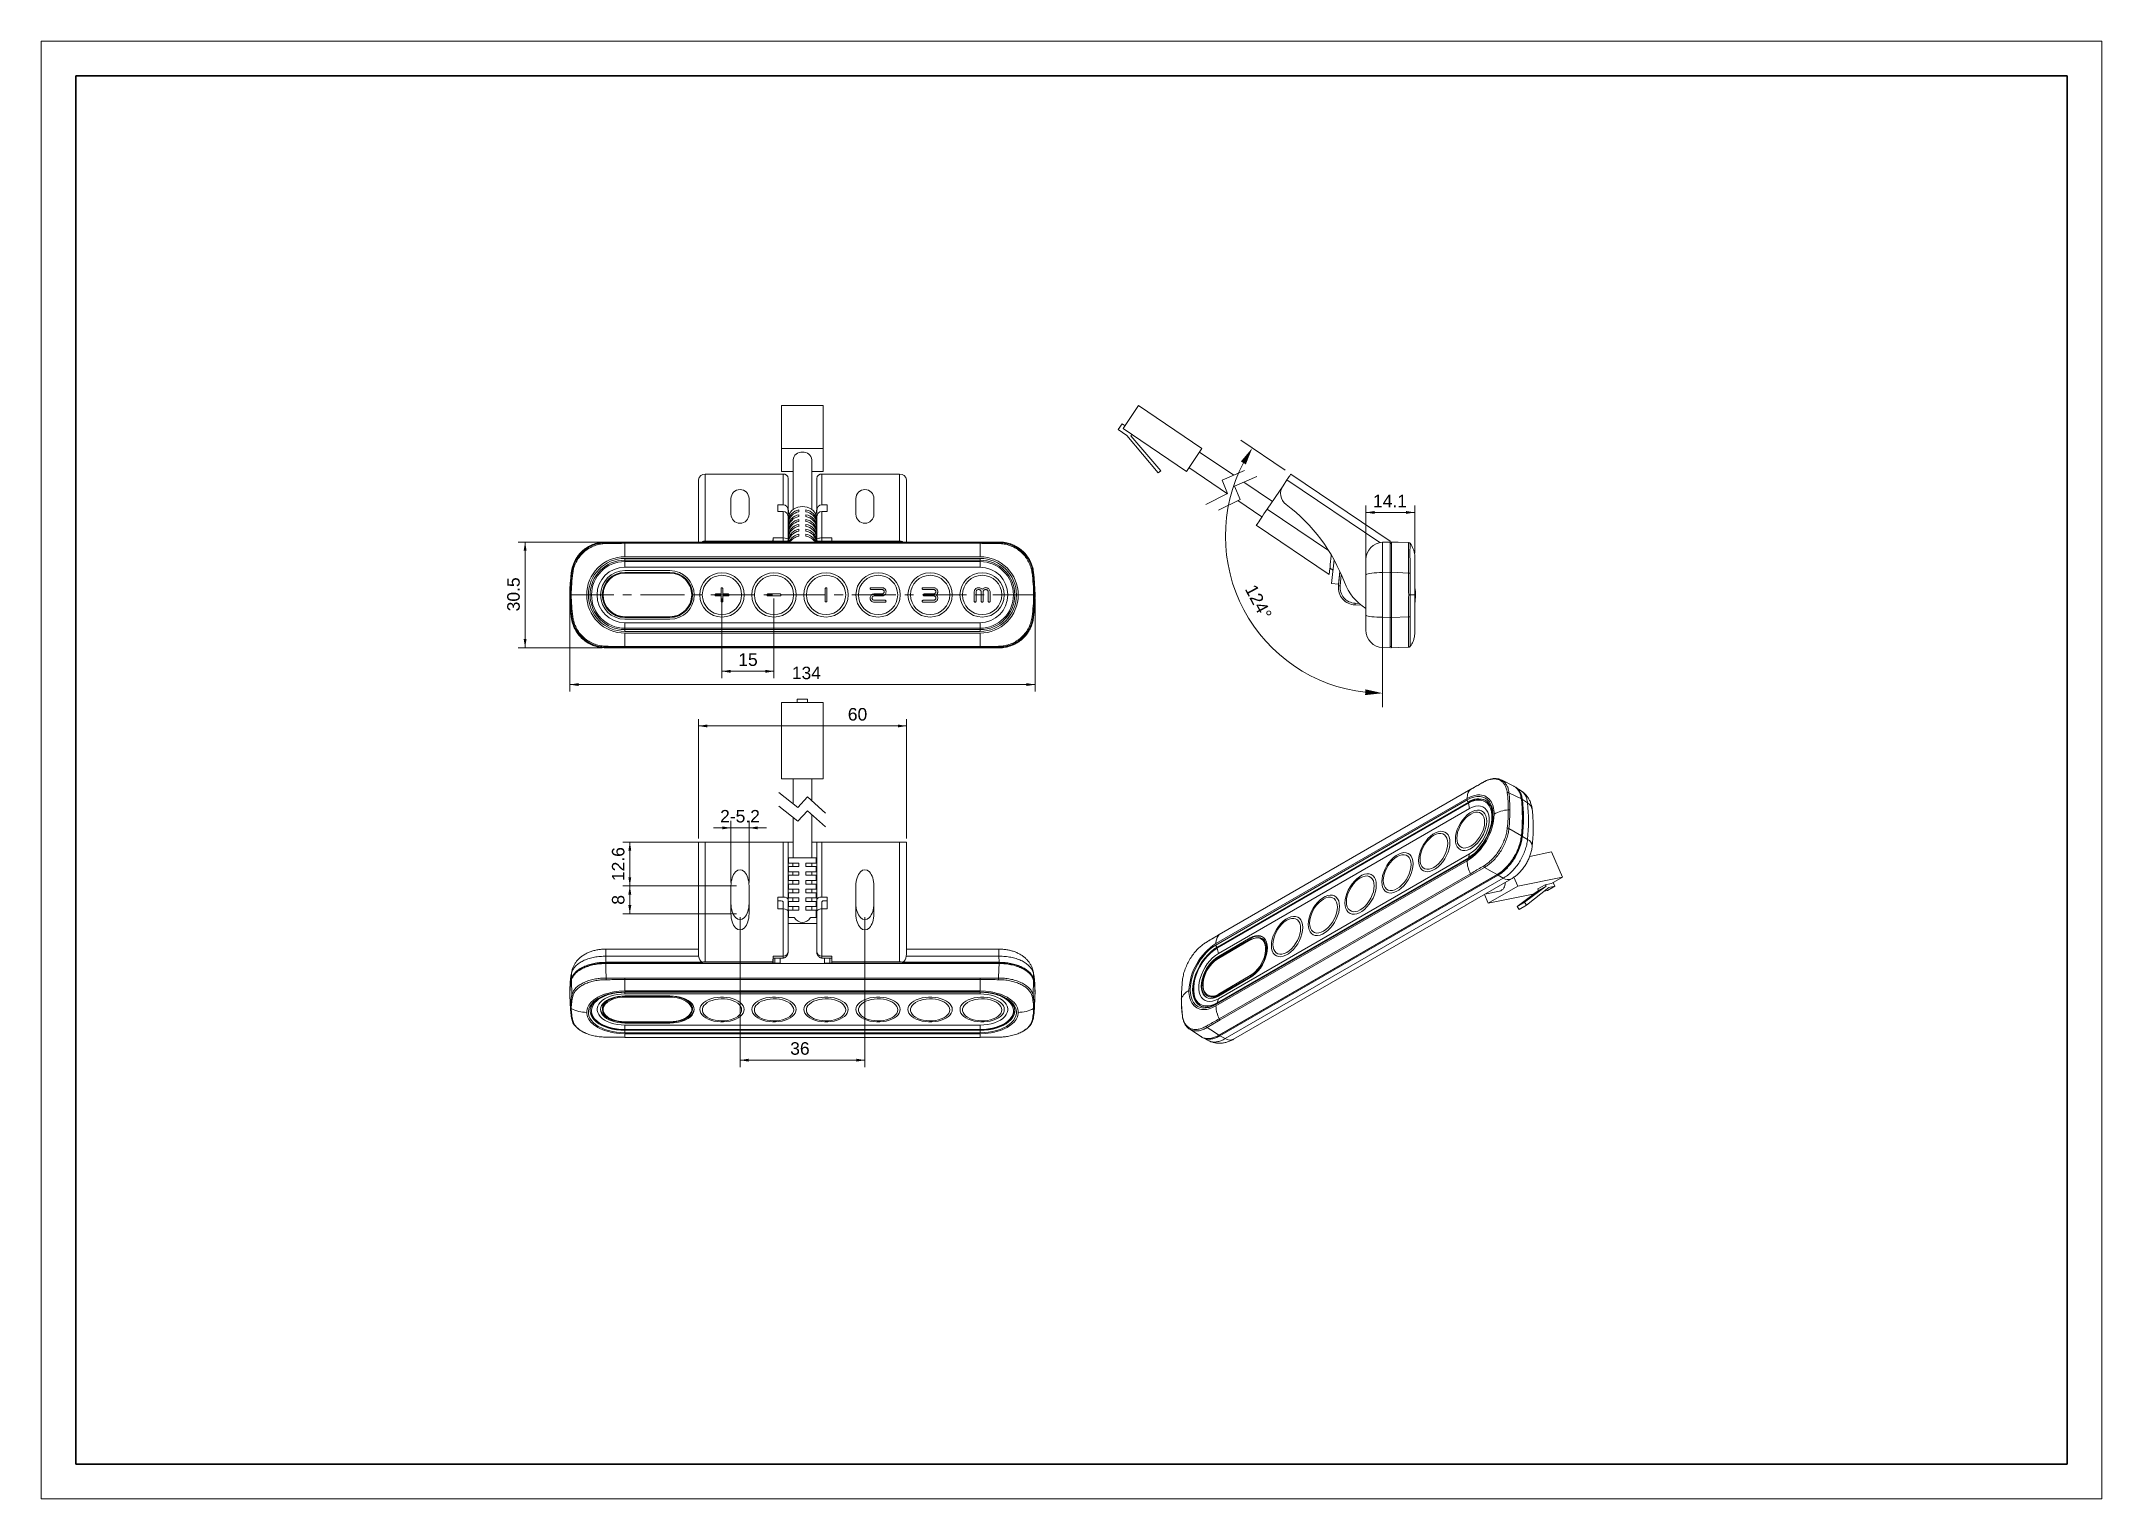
# Model space of a CAD drawing. Header units: millimetres. Extents: x -297 to 297, y -210 to 210.
import ezdxf

# ---------------------------------------------------------------- set-up
doc = ezdxf.new("R2010")
doc.units = ezdxf.units.MM
doc.linetypes.add('CENTERX2', pattern=[20.32, 12.7, -2.54, 2.54, -2.54])
doc.layers.get('0').update_dxf_attribs({"lineweight": 20})
doc.layers.add('粗实线层', color=7, linetype='Continuous', lineweight=35)
doc.layers.add('细实线层', color=7, linetype='Continuous', lineweight=18)
doc.styles.add('标准', font='')
doc.styles.get('标准').set_extended_font_data('arial')
doc.dimstyles.new('标准$0', dxfattribs={"dimscale": 1.5, "dimtxt": 2.4, "dimasz": 2.5, "dimexe": 2, "dimexo": 1, "dimgap": 1.5, "dimtad": 1, "dimdec": 1, "dimdsep": 46, "dimtxsty": '标准', "dimcen": 2.5, "dimdle": 5, "dimclre": 256, "dimclrt": 7, "dimadec": 0, "dimazin": 0, "dimtfac": 0.714286, "dimtdec": 1, "dimtmove": 0, "dimatfit": 3, "dimfxl": 0, "dimtolj": 1, "dimarcsym": 0})

msp = doc.modelspace()

# ---------------------------------------------------------------- texts
at = {"color": 7, "insert": (53.91, 48.43), "char_height": 3.6, "width": 19.0372, "attachment_point": 5, "rotation": 298, "style": '标准'}
msp.add_mtext('124%%D', dxfattribs=at)

# ---------------------------------------------------------------- blocks, each defined once
blk = doc.blocks.new('*X4')
at = {"linetype": 'Continuous'}
for points in [[(-144.58, 24.61), (-142.08, 25.03), (-142.08, 24.2)], [(-10.51, 24.61), (-13.01, 25.03), (-13.01, 24.2)]]:
    blk.add_hatch(color=0, dxfattribs=at).paths.add_polyline_path(points, flags=0)
for p, q in [((-144.58, 49.45), (-144.58, 22.61)), ((-10.51, 49.45), (-10.51, 22.61))]:
    blk.add_line(p, q, dxfattribs=at)
at = {"color": 0, "linetype": 'Continuous'}
blk.add_line((-144.58, 24.61), (-10.51, 24.61), dxfattribs=at)
at = {"color": 7, "insert": (-76.42, 27.95), "char_height": 3.6, "width": 15.1957, "attachment_point": 5, "style": '标准'}
blk.add_mtext('134', dxfattribs=at)
blk = doc.blocks.new('*X5')
at = {"linetype": 'Continuous'}
for points in [[(-107.52, 12.69), (-105.02, 13.11), (-105.02, 12.28)], [(-47.56, 12.69), (-50.06, 13.11), (-50.06, 12.28)]]:
    blk.add_hatch(color=0, dxfattribs=at).paths.add_polyline_path(points, flags=0)
for p, q in [((-107.52, -19.75), (-107.52, 14.69)), ((-47.56, -19.75), (-47.56, 14.69))]:
    blk.add_line(p, q, dxfattribs=at)
at = {"color": 0, "linetype": 'Continuous'}
blk.add_line((-107.52, 12.69), (-47.56, 12.69), dxfattribs=at)
at = {"color": 7, "insert": (-61.68, 16.03), "char_height": 3.6, "width": 10.3226, "attachment_point": 5, "style": '标准'}
blk.add_mtext('60', dxfattribs=at)
blk = doc.blocks.new('*X6')
at = {"linetype": 'Continuous'}
for points in [[(-157.51, 65.69), (-157.09, 63.19), (-157.92, 63.19)], [(-157.51, 35.21), (-157.09, 37.71), (-157.92, 37.71)]]:
    blk.add_hatch(color=0, dxfattribs=at).paths.add_polyline_path(points, flags=0)
for p, q in [((-135.27, 65.69), (-159.51, 65.69)), ((-135.27, 35.21), (-159.51, 35.21))]:
    blk.add_line(p, q, dxfattribs=at)
at = {"color": 0, "linetype": 'Continuous'}
blk.add_line((-157.51, 65.69), (-157.51, 35.21), dxfattribs=at)
at = {"color": 7, "insert": (-160.84, 50.61), "char_height": 3.6, "width": 18.7463, "attachment_point": 5, "rotation": 90, "style": '标准'}
blk.add_mtext('30.5', dxfattribs=at)
blk = doc.blocks.new('*X7')
at = {"linetype": 'Continuous'}
for points in [[(-100.76, 28.44), (-98.26, 28.86), (-98.26, 28.02)], [(-85.76, 28.44), (-88.26, 28.86), (-88.26, 28.02)]]:
    blk.add_hatch(color=0, dxfattribs=at).paths.add_polyline_path(points, flags=0)
for p, q in [((-100.76, 49.45), (-100.76, 26.44)), ((-85.76, 49.45), (-85.76, 26.44))]:
    blk.add_line(p, q, dxfattribs=at)
at = {"color": 0, "linetype": 'Continuous'}
blk.add_line((-100.76, 28.44), (-85.76, 28.44), dxfattribs=at)
at = {"color": 7, "insert": (-93.26, 31.78), "char_height": 3.6, "width": 9.6915, "attachment_point": 5, "style": '标准'}
blk.add_mtext('15', dxfattribs=at)
blk = doc.blocks.new('*X8')
at = {"linetype": 'Continuous'}
for points in [[(-98.16, -16.68), (-100.66, -16.26), (-100.66, -17.09)], [(-92.96, -16.68), (-90.46, -16.26), (-90.46, -17.09)]]:
    blk.add_hatch(color=0, dxfattribs=at).paths.add_polyline_path(points, flags=0)
at = {"color": 0, "linetype": 'Continuous'}
blk.add_line((-103.16, -16.68), (-87.96, -16.68), dxfattribs=at)
at = {"linetype": 'Continuous'}
for p, q in [((-98.16, -32.39), (-98.16, -14.68)), ((-92.96, -32.39), (-92.96, -14.68))]:
    blk.add_line(p, q, dxfattribs=at)
at = {"color": 7, "insert": (-95.56, -13.34), "char_height": 3.6, "width": 22.0939, "attachment_point": 5, "style": '标准'}
blk.add_mtext('2-5.2', dxfattribs=at)
blk = doc.blocks.new('*X9')
at = {"linetype": 'Continuous'}
for points in [[(-95.56, -83.61), (-93.06, -83.19), (-93.06, -84.03)], [(-59.56, -83.61), (-62.06, -83.19), (-62.06, -84.03)]]:
    blk.add_hatch(color=0, dxfattribs=at).paths.add_polyline_path(points, flags=0)
for p, q in [((-95.56, -42.44), (-95.56, -85.61)), ((-59.56, -42.44), (-59.56, -85.61))]:
    blk.add_line(p, q, dxfattribs=at)
at = {"color": 0, "linetype": 'Continuous'}
blk.add_line((-95.56, -83.61), (-59.56, -83.61), dxfattribs=at)
at = {"color": 7, "insert": (-78.29, -80.27), "char_height": 3.6, "width": 10.3061, "attachment_point": 5, "style": '标准'}
blk.add_mtext('36', dxfattribs=at)
blk = doc.blocks.new('*X10')
at = {"linetype": 'Continuous'}
for points in [[(-127.32, -20.75), (-127.74, -23.25), (-126.91, -23.25)], [(-127.32, -33.39), (-127.74, -30.89), (-126.91, -30.89)]]:
    blk.add_hatch(color=0, dxfattribs=at).paths.add_polyline_path(points, flags=0)
for p, q in [((-106.56, -20.75), (-129.32, -20.75)), ((-96.56, -33.39), (-129.32, -33.39))]:
    blk.add_line(p, q, dxfattribs=at)
at = {"color": 0, "linetype": 'Continuous'}
blk.add_line((-127.32, -33.39), (-127.32, -20.75), dxfattribs=at)
at = {"color": 7, "insert": (-130.66, -27.12), "char_height": 3.6, "width": 18.022, "attachment_point": 5, "rotation": 90, "style": '标准'}
blk.add_mtext('12.6', dxfattribs=at)
blk = doc.blocks.new('*X11')
at = {"linetype": 'Continuous'}
for points in [[(-127.32, -33.39), (-126.9, -35.89), (-127.74, -35.89)], [(-127.32, -41.44), (-126.9, -38.94), (-127.74, -38.94)]]:
    blk.add_hatch(color=0, dxfattribs=at).paths.add_polyline_path(points, flags=0)
for p, q in [((-96.56, -33.39), (-129.32, -33.39)), ((-96.56, -41.44), (-129.32, -41.44))]:
    blk.add_line(p, q, dxfattribs=at)
at = {"color": 0, "linetype": 'Continuous'}
blk.add_line((-127.32, -33.39), (-127.32, -41.44), dxfattribs=at)
at = {"color": 7, "insert": (-130.66, -37.42), "char_height": 3.6, "width": 7.2, "attachment_point": 5, "rotation": 90, "style": '标准'}
blk.add_mtext('8', dxfattribs=at)
blk = doc.blocks.new('*X12')
at = {"linetype": 'Continuous'}
for points in [[(84.85, 74.21), (87.35, 74.63), (87.35, 73.8)], [(98.95, 74.21), (96.45, 74.63), (96.45, 73.8)]]:
    blk.add_hatch(color=0, dxfattribs=at).paths.add_polyline_path(points, flags=0)
for p, q in [((84.85, 57.25), (84.85, 76.21)), ((98.95, 62.45), (98.95, 76.21))]:
    blk.add_line(p, q, dxfattribs=at)
at = {"color": 0, "linetype": 'Continuous'}
blk.add_line((84.85, 74.21), (98.95, 74.21), dxfattribs=at)
at = {"color": 7, "insert": (91.8, 77.52), "char_height": 3.6, "width": 16.628, "attachment_point": 5, "style": '标准'}
blk.add_mtext('14.1', dxfattribs=at)
blk = doc.blocks.new('$CAXA_FRAME_13B17AC1$')
at = {"layer": '粗实线层'}
for p, q in [((-287, 200), (-287, -200)), ((287, 200), (-287, 200)), ((287, -200), (287, 200)), ((-287, -200), (287, -200))]:
    blk.add_line(p, q, dxfattribs=at)
at = {"layer": '细实线层'}
for p, q in [((297, 210), (-297, 210)), ((-297, 210), (-297, -210)), ((297, -210), (297, 210)), ((-297, -210), (297, -210))]:
    blk.add_line(p, q, dxfattribs=at)

# ---------------------------------------------------------------- dimensions: what is measured, and where the dimension line sits
at = {"color": 7}
dim = msp.add_linear_dim(base=(98.95, 74.21), p1=(84.85, 56.25), p2=(98.95, 61.45), dimstyle='标准$0', override={"dimscale": 1, "dimtxt": 3.6, "dimsah": 1, "dimtzin": 0}, dxfattribs=at)
dim.commit()
dim.dimension.update_dxf_attribs({"geometry": '*X12', "text_midpoint": (91.8, 77.52), "dimtype": 160})
for base, p1, p2, angle, picture, middle in [((-157.51, 35.21), (-134.27, 65.69), (-134.27, 35.21), 270, '*X6', (-160.84, 50.61)), ((-127.32, -20.75), (-95.56, -33.39), (-105.56, -20.75), 90, '*X10', (-130.66, -27.12))]:
    dim = msp.add_linear_dim(base=base, p1=p1, p2=p2, angle=angle, dimstyle='标准$0', override={"dimscale": 1, "dimtxt": 3.6, "dimsah": 1, "dimtzin": 0})
    dim.commit()
    dim.dimension.update_dxf_attribs({"geometry": picture, "text_midpoint": middle, "dimtype": 160})
for base, p1, p2, text, picture, middle in [((-10.51, 24.61), (-144.58, 50.45), (-10.51, 50.45), '134', '*X4', (-76.42, 27.95)), ((-92.96, -16.68), (-98.16, -33.39), (-92.96, -33.39), '2-<>', '*X8', (-95.56, -13.34))]:
    dim = msp.add_linear_dim(base=base, p1=p1, p2=p2, text=text, dimstyle='标准$0', override={"dimscale": 1, "dimtxt": 3.6, "dimsah": 1, "dimtzin": 0})
    dim.commit()
    dim.dimension.update_dxf_attribs({"geometry": picture, "text_midpoint": middle, "dimtype": 160})
dim = msp.add_linear_dim(base=(-85.76, 28.44), p1=(-100.76, 50.45), p2=(-85.76, 50.45), dimstyle='标准$0', override={"dimscale": 1, "dimtxt": 3.6, "dimsah": 1, "dimtzin": 0})
dim.commit()
dim.dimension.update_dxf_attribs({"geometry": '*X7', "text_midpoint": (-93.26, 31.78)})
for base, p1, p2, picture, middle in [((-47.56, 12.69), (-107.52, -20.75), (-47.56, -20.75), '*X5', (-61.68, 16.03)), ((-59.56, -83.61), (-95.56, -41.44), (-59.56, -41.44), '*X9', (-78.29, -80.27))]:
    dim = msp.add_linear_dim(base=base, p1=p1, p2=p2, dimstyle='标准$0', override={"dimscale": 1, "dimtxt": 3.6, "dimsah": 1, "dimtzin": 0})
    dim.commit()
    dim.dimension.update_dxf_attribs({"geometry": picture, "text_midpoint": middle, "dimtype": 160})
dim = msp.add_linear_dim(base=(-127.3216, -41.4399), p1=(-95.5563, -33.3926), p2=(-95.5563, -41.4399), angle=270, dimstyle='标准$0', override={"dimscale": 1, "dimtxt": 3.6, "dimsah": 1, "dimtzin": 0})
dim.commit()
dim.dimension.update_dxf_attribs({"geometry": '*X11', "text_midpoint": (-130.6587, -37.4162)})

# ---------------------------------------------------------------- hatches: boundary and pattern name
for points in [[(48.83, 88.92), (50.26, 88.06), (52.11, 92.78)], [(84.73, 23.24), (84.64, 21.58), (89.68, 22.13)]]:
    msp.add_hatch(color=7).paths.add_polyline_path(points, flags=0)

# ---------------------------------------------------------------- linework, layer by layer
at = {"color": 7, "linetype": 'Continuous', "lineweight": 15}
for p, q in [((-83.56, 104.99), (-83.56, 92.69)), ((-83.56, 104.99), (-71.56, 104.99)), ((-71.56, 104.99), (-71.56, 92.69)), ((14.88, 98.36), (19.35, 104.99)), ((19.35, 104.99), (37.59, 92.69)), ((14.61, 99.74), (13.49, 98.09)), ((13.49, 98.09), (15.98, 96.41)), ((15.44, 99.19), (14.61, 99.74)), ((14.88, 98.36), (33.12, 86.05)), ((15.98, 96.41), (25.03, 85.6)), ((17.09, 96.26), (17.37, 96.68)), ((25.8, 86.24), (17.09, 96.26)), ((-83.56, 92.69), (-71.56, 92.69)), ((-83.56, 86.05), (-83.56, 92.69)), ((-80.26, 89.37), (-80.26, 75.04)), ((-74.86, 75.04), (-74.86, 89.37)), ((-71.56, 92.69), (-71.56, 86.05)), ((33.12, 86.05), (37.59, 92.69)), ((46.77, 84.92), (36.86, 91.61)), ((61.58, 86.4), (48.8, 95.02)), ((-107.56, 65.69), (-107.56, 83.62)), ((-105.56, 85.28), (-105.56, 65.98)), ((-105.56, 85.28), (-83.16, 85.28)), ((-80.26, 86.05), (-83.56, 86.05)), ((-83.16, 76.4), (-83.16, 85.28)), ((-81.66, 84.04), (-81.66, 74.71)), ((-71.56, 86.05), (-74.86, 86.05)), ((-73.46, 74.71), (-73.46, 84.04)), ((-71.96, 85.28), (-71.96, 76.4)), ((-71.96, 85.28), (-49.56, 85.28)), ((-49.56, 65.98), (-49.56, 85.28)), ((-47.56, 83.62), (-47.56, 65.69)), ((25.03, 85.6), (25.8, 86.24)), ((33.84, 87.13), (44.98, 79.62)), ((60.97, 81.92), (62.12, 83.62)), ((88.93, 65.54), (62.12, 83.62)), ((63.23, 85.28), (91.85, 65.98)), ((-98.16, 78.21), (-98.16, 73.71)), ((-92.96, 73.71), (-92.96, 78.21)), ((-62.16, 78.21), (-62.16, 73.71)), ((-56.96, 73.71), (-56.96, 78.21)), ((47.91, 77.65), (54.9, 72.93)), ((57.92, 77.4), (49.67, 82.97)), ((56.41, 75.17), (60.97, 81.92)), ((-84.66, 76.4), (-83.16, 76.4)), ((-84.66, 76.4), (-84.66, 74.5)), ((-84.66, 74.5), (-83.16, 74.5)), ((-83.16, 66.87), (-83.16, 74.5)), ((-81.66, 72.81), (-81.66, 74.71)), ((-81.66, 72.81), (-81.66, 66.42)), ((-81.56, 72.59), (-81.56, 71.76)), ((-78.56, 74.41), (-78.56, 74.97)), ((-78.56, 73.01), (-78.56, 73.57)), ((-78.56, 71.61), (-78.56, 72.17)), ((-76.56, 74.97), (-76.56, 74.41)), ((-76.56, 73.57), (-76.56, 73.01)), ((-76.56, 72.17), (-76.56, 71.61)), ((-73.56, 71.76), (-73.56, 72.59)), ((-73.46, 74.71), (-73.46, 72.81)), ((-73.46, 66.42), (-73.46, 72.81)), ((-71.96, 76.4), (-70.46, 76.4)), ((-71.96, 74.5), (-70.46, 74.5)), ((-71.96, 74.5), (-71.96, 66.87)), ((-70.46, 74.5), (-70.46, 76.4)), ((74.11, 63.23), (56.41, 75.17)), ((-106.5, 65.69), (-134.27, 65.69)), ((-134.26, 65.68), (-83.96, 65.68)), ((-134.11, 65.51), (-128.75, 65.51)), ((-128.75, 65.51), (-26.37, 65.51)), ((-86.05, 65.98), (-105.56, 65.98)), ((-86.05, 65.98), (-86.04, 66.87)), ((-86.05, 65.68), (-86.05, 65.98)), ((-86.04, 66.87), (-83.16, 66.87)), ((-85.99, 65.79), (-86.04, 65.95)), ((-83.16, 65.95), (-86.04, 65.95)), ((-85.99, 65.68), (-85.99, 65.79)), ((-85.99, 65.79), (-85.99, 65.68)), ((-85.99, 65.78), (-82.16, 65.78)), ((-83.96, 65.68), (-71.16, 65.68)), ((-83.16, 66.87), (-83.16, 65.95)), ((-83.16, 65.78), (-83.16, 65.68)), ((-82.16, 65.78), (-82.16, 65.92)), ((-81.96, 65.78), (-82.16, 65.78)), ((-81.66, 66.42), (-81.66, 66.24)), ((-81.66, 65.68), (-81.66, 66.24)), ((-81.56, 71.2), (-81.56, 70.36)), ((-81.56, 69.8), (-81.56, 68.96)), ((-81.56, 68.4), (-81.56, 67.56)), ((-81.56, 67), (-81.56, 66.16)), ((-78.56, 70.21), (-78.56, 70.77)), ((-78.56, 68.82), (-78.56, 69.37)), ((-78.56, 67.42), (-78.56, 67.98)), ((-76.56, 70.77), (-76.56, 70.21)), ((-76.56, 69.37), (-76.56, 68.82)), ((-76.56, 67.98), (-76.56, 67.42)), ((-73.56, 70.36), (-73.56, 71.2)), ((-73.56, 68.96), (-73.56, 69.8)), ((-73.56, 67.56), (-73.56, 68.4)), ((-73.56, 66.16), (-73.56, 67)), ((-73.46, 66.24), (-73.46, 66.42)), ((-73.46, 66.24), (-73.46, 65.68)), ((-72.96, 65.78), (-73.15, 65.78)), ((-72.96, 65.92), (-72.96, 65.78)), ((-69.12, 65.78), (-72.96, 65.78)), ((-71.96, 66.87), (-69.07, 66.87)), ((-71.96, 66.87), (-71.96, 65.95)), ((-69.07, 65.95), (-71.96, 65.95)), ((-71.96, 65.68), (-71.96, 65.78)), ((-71.16, 65.68), (-20.85, 65.68)), ((-69.12, 65.79), (-69.07, 65.95)), ((-69.12, 65.79), (-69.12, 65.68)), ((-69.12, 65.68), (-69.12, 65.79)), ((-69.07, 66.87), (-69.06, 65.98)), ((-69.06, 65.98), (-69.06, 65.68)), ((-49.56, 65.98), (-69.06, 65.98)), ((-20.84, 65.69), (-48.62, 65.69)), ((-26.37, 65.51), (-21, 65.51)), ((53.28, 70.52), (74.29, 56.35)), ((89.68, 65.62), (91.85, 65.69)), ((91.85, 65.69), (91.85, 65.98)), ((91.85, 65.69), (91.85, 56.97)), ((91.85, 65.68), (92.25, 65.68)), ((92.25, 65.68), (92.25, 56.96)), ((-128.76, 65.32), (-128.76, 61.96)), ((-26.36, 65.32), (-128.76, 65.32)), ((-128.76, 61.96), (-128.76, 61.45)), ((-128.76, 61.45), (-26.36, 61.45)), ((-128.76, 60.96), (-26.36, 60.96)), ((-26.36, 60.46), (-128.76, 60.46)), ((-128.76, 60.45), (-128.76, 60.06)), ((-128.76, 60.45), (-26.36, 60.45)), ((-26.36, 60.06), (-128.76, 60.06)), ((-128.76, 58.45), (-128.76, 60.06)), ((-26.36, 65.32), (-26.36, 61.96)), ((-26.36, 61.96), (-26.36, 61.45)), ((-26.36, 60.06), (-26.36, 60.45)), ((-26.36, 58.45), (-26.36, 60.06)), ((74.99, 53.74), (75.71, 60.52)), ((84.85, 60.62), (84.85, 56.25)), ((91.85, 65.31), (92.25, 65.31)), ((92.25, 65.31), (92.25, 56.94)), ((98.93, 61.96), (98.95, 61.45)), ((98.95, 61.45), (98.95, 50.45)), ((-144.03, 56.75), (-144.18, 56.96)), ((-128.76, 58.45), (-26.36, 58.45)), ((-115.76, 57.45), (-128.76, 57.45)), ((-128.76, 56.93), (-128.76, 56.95)), ((-115.76, 56.95), (-128.76, 56.95)), ((-128.76, 56.93), (-128.76, 56.73)), ((-128.76, 56.93), (-115.76, 56.93)), ((-115.76, 56.73), (-128.76, 56.73)), ((-115.76, 56.93), (-115.76, 56.95)), ((-115.76, 56.93), (-115.76, 56.73)), ((-10.94, 56.96), (-11.08, 56.75)), ((74.48, 58.16), (75.39, 57.54)), ((74.99, 53.74), (76.98, 53.53)), ((76.96, 53.08), (77.39, 57.15)), ((76.98, 53.53), (77.37, 57.2)), ((77.09, 54.53), (77.11, 54.52)), ((77.78, 56.27), (77.44, 53.03)), ((84.85, 44.65), (84.85, 56.25)), ((91.85, 56.97), (89.68, 56.88)), ((89.68, 56.88), (89.68, 44.02)), ((91.85, 56.97), (91.85, 43.93)), ((91.85, 56.94), (92.25, 56.94)), ((92.25, 43.94), (92.25, 56.96)), ((97.16, 56.75), (92.25, 56.96)), ((-144.2, 50.45), (-139.76, 50.45)), ((-101.03, 50.72), (-102.51, 50.72)), ((-102.51, 50.18), (-101.03, 50.18)), ((-101.03, 52.21), (-101.03, 50.72)), ((-101.03, 50.18), (-101.03, 48.7)), ((-100.49, 50.72), (-100.49, 52.21)), ((-99, 50.72), (-100.49, 50.72)), ((-100.49, 50.18), (-99, 50.18)), ((-100.49, 48.7), (-100.49, 50.18)), ((-84, 50.72), (-87.51, 50.72)), ((-87.51, 50.18), (-84, 50.18)), ((-71.03, 52.21), (-71.03, 48.7)), ((-70.49, 48.7), (-70.49, 52.21)), ((-54.64, 52.54), (-57.78, 52.54)), ((-57.78, 52), (-54.64, 52)), ((-54.64, 50.72), (-56.87, 50.72)), ((-56.87, 50.18), (-54.64, 50.18)), ((-53.73, 48.9), (-56.87, 48.9)), ((-56.87, 48.36), (-53.73, 48.36)), ((-39.74, 52.54), (-42.78, 52.54)), ((-42.78, 52), (-39.74, 52)), ((-39.74, 48.9), (-42.78, 48.9)), ((-42.78, 48.36), (-39.74, 48.36)), ((-39.74, 50.72), (-42.44, 50.72)), ((-42.44, 50.18), (-39.74, 50.18)), ((-28.05, 51.26), (-28.05, 48.63)), ((-27.51, 48.63), (-27.51, 51.26)), ((-26.03, 51.26), (-26.03, 48.63)), ((-25.49, 48.63), (-25.49, 51.26)), ((-24, 51.26), (-24, 48.63)), ((-23.46, 48.63), (-23.46, 51.26)), ((-10.92, 50.45), (-15.36, 50.45)), ((81.76, 48.06), (82.88, 48.02)), ((83.52, 47.5), (81.76, 47.56)), ((97.6, 50.45), (98.95, 50.45)), ((98.95, 39.45), (98.95, 50.45)), ((-144.18, 43.94), (-144.03, 44.15)), ((-128.76, 44.17), (-128.76, 43.97)), ((-128.76, 44.17), (-115.76, 44.17)), ((-115.76, 43.97), (-128.76, 43.97)), ((-128.76, 43.97), (-128.76, 43.95)), ((-128.76, 43.95), (-115.76, 43.95)), ((-128.76, 43.45), (-115.76, 43.45)), ((-128.76, 42.45), (-128.76, 40.84)), ((-128.76, 42.45), (-26.36, 42.45)), ((-115.76, 44.17), (-115.76, 43.97)), ((-115.76, 43.97), (-115.76, 43.95)), ((-26.36, 42.45), (-26.36, 40.84)), ((-11.08, 44.15), (-10.94, 43.94)), ((84.85, 44.65), (84.85, 40.28)), ((89.68, 44.02), (91.85, 43.93)), ((89.68, 42.02), (89.68, 18.13)), ((91.85, 43.96), (92.25, 43.96)), ((91.85, 43.93), (91.85, 35.21)), ((92.25, 43.94), (97.16, 44.15)), ((92.25, 43.94), (92.25, 35.22)), ((-128.76, 40.45), (-128.76, 40.84)), ((-128.76, 40.84), (-26.36, 40.84)), ((-26.36, 40.45), (-128.76, 40.45)), ((-128.76, 39.94), (-128.76, 40.44)), ((-128.76, 40.44), (-26.36, 40.44)), ((-26.36, 39.94), (-128.76, 39.94)), ((-128.76, 39.45), (-26.36, 39.45)), ((-128.76, 39.45), (-128.76, 35.58)), ((-26.36, 40.84), (-26.36, 40.45)), ((-26.36, 39.94), (-26.36, 40.44)), ((-26.36, 39.45), (-26.36, 35.58)), ((-134.27, 35.21), (-20.84, 35.21)), ((-20.85, 35.22), (-134.26, 35.22)), ((-128.75, 35.39), (-134.11, 35.39)), ((-128.76, 35.58), (-26.36, 35.58)), ((-26.36, 35.39), (-128.75, 35.39)), ((-21, 35.39), (-26.36, 35.39)), ((91.85, 35.21), (89.68, 35.28)), ((91.85, 35.59), (92.25, 35.59)), ((-83.56, 19.41), (-83.56, -2.59)), ((-83.56, 19.41), (-71.56, 19.41)), ((-76.06, 20.41), (-79.06, 20.41)), ((-79.06, 19.41), (-79.06, 20.41)), ((-76.06, 19.41), (-76.06, 20.41)), ((-71.56, 19.41), (-71.56, -2.59)), ((-83.56, -2.59), (-71.56, -2.59)), ((-80.26, -2.59), (-80.26, -9.76)), ((-74.86, -8.89), (-74.86, -2.59)), ((-74.86, -8.89), (-74.86, -5.59)), ((115, -5.62), (42.59, -47.42)), ((115.07, -5.57), (42.6, -47.41)), ((116.15, -4.96), (115.01, -5.59)), ((123.76, -2.83), (123.91, -2.9)), ((127.49, -4.68), (123.92, -2.88)), ((129.65, -6.02), (128.12, -5.02)), ((-80.26, -6.46), (-80.26, -9.76)), ((41.63, -50.03), (114.04, -8.23)), ((41.63, -50.43), (114.04, -8.63)), ((114.4, -9.25), (41.99, -51.05)), ((114.41, -9.57), (42, -51.37)), ((114.46, -9.36), (42.05, -51.16)), ((42.34, -52.89), (114.75, -11.09)), ((114.06, -7.82), (114.04, -8.23)), ((114.75, -11.09), (114.41, -9.57)), ((129.68, -8.34), (126.1, -6.56)), ((129.7, -8.67), (129.53, -7.9)), ((131.46, -9.48), (129.97, -8.49)), ((-80.26, -13.7), (-80.26, -25.35)), ((-74.86, -25.35), (-74.86, -12.84)), ((126.1, -16.85), (129.68, -18.97)), ((-107.56, -53.09), (-107.56, -20.75)), ((-105.56, -20.75), (-105.56, -55.26)), ((-105.56, -20.75), (-83.16, -20.75)), ((-83.16, -36.62), (-83.16, -20.75)), ((-81.66, -20.75), (-81.66, -37.42)), ((-73.46, -37.42), (-73.46, -20.75)), ((-71.96, -20.75), (-71.96, -36.62)), ((-71.96, -20.75), (-49.56, -20.75)), ((-49.56, -55.26), (-49.56, -20.75)), ((-47.56, -20.75), (-47.56, -53.09)), ((129.97, -19.14), (131.46, -19.98)), ((138.37, -23.62), (132.08, -24.89)), ((138.37, -23.62), (141.53, -30.86)), ((-81.56, -25.35), (-81.56, -26.85)), ((-81.56, -27.85), (-81.56, -29.35)), ((-80.31, -26.85), (-80.31, -27.85)), ((-80.31, -29.35), (-80.31, -30.35)), ((-78.56, -27.85), (-78.56, -26.85)), ((-78.56, -30.35), (-78.56, -29.35)), ((-76.56, -26.85), (-76.56, -27.85)), ((-76.56, -29.35), (-76.56, -30.35)), ((-74.81, -27.85), (-74.81, -26.85)), ((-74.81, -30.35), (-74.81, -29.35)), ((-73.56, -26.85), (-73.56, -25.35)), ((-73.56, -29.35), (-73.56, -27.85)), ((114.04, -25.79), (41.63, -67.59)), ((41.63, -67.99), (114.04, -26.19)), ((114.15, -25.56), (41.74, -67.36)), ((42, -67.07), (114.41, -25.27)), ((42.34, -65.95), (114.75, -24.15)), ((114.75, -24.15), (114.41, -25.27)), ((119.08, -28.05), (115.26, -30.22)), ((-98.16, -33.39), (-98.16, -41.44)), ((-92.96, -41.44), (-92.96, -33.39)), ((-81.56, -30.35), (-81.56, -31.85)), ((-81.56, -32.85), (-81.56, -34.35)), ((-81.56, -35.35), (-81.56, -36.85)), ((-80.31, -31.85), (-80.31, -32.85)), ((-80.31, -34.35), (-80.31, -35.35)), ((-78.56, -32.85), (-78.56, -31.85)), ((-78.56, -35.35), (-78.56, -34.35)), ((-76.56, -31.85), (-76.56, -32.85)), ((-76.56, -34.35), (-76.56, -35.35)), ((-74.81, -32.85), (-74.81, -31.85)), ((-74.81, -35.35), (-74.81, -34.35)), ((-73.56, -31.85), (-73.56, -30.35)), ((-73.56, -34.35), (-73.56, -32.85)), ((-73.56, -36.85), (-73.56, -35.35)), ((-62.16, -33.39), (-62.16, -41.44)), ((-56.96, -41.44), (-56.96, -33.39)), ((122.67, -30.14), (42.48, -76.43)), ((42.59, -71.71), (115, -29.91)), ((42.75, -76.3), (122.97, -29.99)), ((42.75, -76.61), (122.96, -30.31)), ((115.26, -30.22), (42.86, -72.01)), ((44.34, -77.41), (124.45, -31.16)), ((46.72, -77.59), (126.83, -31.34)), ((119.11, -35.79), (123.34, -34.94)), ((128.63, -33.46), (120.15, -38.36)), ((124.45, -31.16), (122.96, -30.31)), ((127.51, -30.89), (128.63, -33.46)), ((128.51, -39.36), (134.66, -34.73)), ((141.53, -30.86), (128.63, -33.46)), ((130.63, -38.13), (136.79, -33.51)), ((137.57, -33.84), (131.17, -38.97)), ((134.12, -35.14), (133.04, -35.76)), ((136.59, -33.06), (134.47, -34.28)), ((134.66, -34.73), (134.47, -34.28)), ((136.79, -33.51), (134.66, -34.73)), ((137.21, -34.71), (136.24, -34.91)), ((136.59, -33.06), (138.35, -32.7)), ((136.79, -33.51), (136.59, -33.06)), ((139.33, -33.49), (137.21, -34.71)), ((139.33, -33.49), (137.57, -33.84)), ((141.53, -30.86), (138.35, -32.7)), ((138.86, -32.41), (139.33, -33.49)), ((-84.66, -36.62), (-83.16, -36.62)), ((-84.66, -36.62), (-84.66, -40.02)), ((-84.66, -37.69), (-83.66, -37.69)), ((-84.66, -40.02), (-83.16, -40.02)), ((-83.16, -37.95), (-83.16, -40.02)), ((-83.16, -53.68), (-83.16, -40.02)), ((-81.66, -40.82), (-81.66, -37.42)), ((-81.66, -40.82), (-81.66, -52.25)), ((-81.56, -37.85), (-81.56, -39.35)), ((-81.56, -40.35), (-81.56, -42.5)), ((-80.31, -36.85), (-80.31, -37.85)), ((-80.31, -39.35), (-80.31, -40.35)), ((-78.56, -37.85), (-78.56, -36.85)), ((-78.56, -40.35), (-78.56, -39.35)), ((-76.56, -36.85), (-76.56, -37.85)), ((-76.56, -39.35), (-76.56, -40.35)), ((-74.81, -37.85), (-74.81, -36.85)), ((-74.81, -40.35), (-74.81, -39.35)), ((-73.56, -39.35), (-73.56, -37.85)), ((-73.56, -42.5), (-73.56, -40.35)), ((-73.46, -37.42), (-73.46, -40.82)), ((-73.46, -52.25), (-73.46, -40.82)), ((-71.96, -36.62), (-70.46, -36.62)), ((-71.96, -40.02), (-71.96, -37.95)), ((-71.96, -40.02), (-70.46, -40.02)), ((-71.96, -40.02), (-71.96, -53.68)), ((-71.46, -37.69), (-70.46, -37.69)), ((-70.46, -40.02), (-70.46, -36.62)), ((120.15, -38.36), (119.04, -35.83)), ((133.04, -35.76), (120.15, -38.36)), ((130.63, -38.13), (128.51, -39.36)), ((129.05, -40.2), (128.51, -39.36)), ((131.17, -38.97), (129.05, -40.2)), ((131.17, -38.97), (130.63, -38.13)), ((-81.66, -42.5), (-79.93, -42.5)), ((-81.66, -44.19), (-73.46, -44.19)), ((-75.19, -42.5), (-73.46, -42.5)), ((-107.56, -51.6), (-134.2, -51.6)), ((-107.5, -53.66), (-107.56, -53.09)), ((-47.56, -53.09), (-47.62, -53.66)), ((-20.91, -51.6), (-47.56, -51.6)), ((41.65, -49.62), (41.63, -50.03)), ((42.34, -52.89), (42, -51.37)), ((51.53, -48.4), (42.34, -53.7)), ((51.53, -48.98), (42.34, -54.29)), ((51.58, -48.89), (42.38, -54.2)), ((51.75, -48.52), (42.55, -53.83)), ((51.75, -48.52), (51.53, -48.4)), ((55.19, -48.73), (54.9, -48.57)), ((-144.18, -60.3), (-144.12, -58.55)), ((-86.05, -55.64), (-134.28, -55.64)), ((-134.2, -53.66), (-134.27, -55.42)), ((-106.5, -55.42), (-134.27, -55.42)), ((-134.26, -55.76), (-83.96, -55.76)), ((-107.5, -53.66), (-134.2, -53.66)), ((-86.05, -55.26), (-105.56, -55.26)), ((-86.05, -55.26), (-86.04, -53.68)), ((-86.05, -55.64), (-86.05, -55.26)), ((-86.05, -55.76), (-86.04, -55.45)), ((-86.05, -55.76), (-86.05, -55.64)), ((-86.05, -55.64), (-84.95, -55.64)), ((-86.04, -53.68), (-83.16, -53.68)), ((-86.04, -54.18), (-83.16, -54.18)), ((-86.04, -55.64), (-86.04, -55.45)), ((-86.02, -54.71), (-86.03, -55.64)), ((-84.95, -55.64), (-83.96, -55.64)), ((-83.95, -54.18), (-83.96, -55.76)), ((-83.96, -55.76), (-71.16, -55.76)), ((-71.96, -53.68), (-69.07, -53.68)), ((-71.96, -54.18), (-69.07, -54.18)), ((-71.17, -54.18), (-71.16, -55.76)), ((-71.16, -55.64), (-69.07, -55.64)), ((-71.16, -55.76), (-20.85, -55.76)), ((-69.09, -54.71), (-69.08, -55.64)), ((-69.07, -53.68), (-69.06, -55.26)), ((-69.07, -55.45), (-69.07, -55.76)), ((-69.07, -55.45), (-69.07, -55.64)), ((-49.56, -55.26), (-69.06, -55.26)), ((-69.06, -55.26), (-69.06, -55.64)), ((-69.06, -55.64), (-69.06, -55.76)), ((-20.83, -55.64), (-69.06, -55.64)), ((-20.84, -55.42), (-48.62, -55.42)), ((-20.91, -53.66), (-47.62, -53.66)), ((-20.84, -55.42), (-20.91, -53.66)), ((-10.99, -58.55), (-10.93, -60.3)), ((42.55, -53.83), (42.34, -53.7)), ((42.34, -64.55), (51.53, -59.25)), ((-144.51, -61.47), (-144.59, -63.27)), ((-144.58, -64.95), (-144.4, -69.05)), ((-144.03, -64.83), (-144.18, -60.64)), ((-134.11, -59.94), (-128.75, -59.98)), ((-128.76, -60.4), (-128.76, -63.38)), ((-26.36, -60.4), (-128.76, -60.4)), ((-128.76, -63.38), (-128.76, -63.68)), ((-128.76, -63.68), (-26.36, -63.68)), ((-128.76, -63.96), (-26.36, -63.96)), ((-128.76, -64.04), (-26.36, -64.04)), ((-128.76, -64.53), (-26.36, -64.53)), ((-115.76, -65.09), (-128.76, -65.09)), ((-115.76, -65.12), (-128.76, -65.12)), ((-128.76, -65.21), (-115.76, -65.21)), ((-128.76, -65.21), (-128.76, -65.49)), ((-128.75, -59.98), (-26.37, -59.98)), ((-115.76, -65.21), (-115.76, -65.49)), ((-26.37, -59.98), (-21, -59.94)), ((-26.36, -60.4), (-26.36, -63.38)), ((-26.36, -63.38), (-26.36, -63.68)), ((-10.94, -60.64), (-11.08, -64.83)), ((-10.71, -69.05), (-10.54, -64.95)), ((-10.53, -63.27), (-10.6, -61.47)), ((39.22, -65.11), (39.51, -65.28)), ((42.34, -65.14), (51.53, -59.83)), ((51.67, -59.49), (42.48, -64.8)), ((42.55, -64.85), (51.75, -59.54)), ((-138.76, -69.48), (-138.76, -69.63)), ((-135.24, -68.53), (-135.24, -68.86)), ((-115.76, -65.49), (-128.76, -65.49)), ((-109.27, -68.86), (-109.27, -68.53)), ((-16.36, -69.74), (-16.35, -69.48)), ((42.34, -65.95), (42, -67.07)), ((-128.77, -77.05), (-26.34, -77.05)), ((-128.76, -72.52), (-128.76, -72.55)), ((-128.76, -72.52), (-115.76, -72.52)), ((-128.76, -72.55), (-115.76, -72.55)), ((-128.76, -72.67), (-128.76, -72.92)), ((-128.76, -72.67), (-115.76, -72.67)), ((-128.76, -72.92), (-115.76, -72.92)), ((-128.76, -73.48), (-128.76, -74.78)), ((-128.76, -73.48), (-26.36, -73.48)), ((-128.76, -74.78), (-26.36, -74.78)), ((-128.76, -74.89), (-26.36, -74.89)), ((-128.76, -75.71), (-128.76, -75.01)), ((-128.76, -75.01), (-26.36, -75.01)), ((-26.36, -75.71), (-128.76, -75.71)), ((-128.76, -75.98), (-26.36, -75.98)), ((-128.76, -75.98), (-128.76, -77.03)), ((-115.76, -72.52), (-115.76, -72.55)), ((-115.76, -72.67), (-115.76, -72.92)), ((-26.36, -73.48), (-26.36, -74.78)), ((-26.36, -75.71), (-26.36, -75.01)), ((-26.36, -75.98), (-26.36, -77.04)), ((-23.94, -77.01), (-21, -76.99)), ((33.98, -74.62), (37.33, -76.82)), ((37.93, -77.19), (39.56, -78.01)), ((42.86, -72.01), (39.1, -74.22)), ((42.14, -76.59), (42.75, -76.3)), ((42.75, -76.61), (44.34, -77.41))]:
    msp.add_line(p, q, dxfattribs=at)
at = {"color": 7}
for p, q in [((43.41, 83.47), (49.84, 86.26)), ((45, 79.63), (43.41, 83.47)), ((46.99, 81.82), (53.42, 84.6)), ((42.34, 74.88), (48.58, 77.98)), ((48.58, 77.98), (46.99, 81.82))]:
    msp.add_line(p, q, dxfattribs=at)
for p, q in [((38.76, 76.53), (45, 79.63)), ((-84.35, -6.46), (-78.92, -10.83)), ((-84.35, -10.41), (-78.92, -14.77)), ((-78.92, -10.83), (-76.1, -7.78)), ((-78.92, -14.77), (-76.1, -11.73)), ((-76.1, -7.78), (-70.87, -12.45)), ((-76.1, -11.73), (-70.87, -16.4))]:
    msp.add_line(p, q)
at = {"color": 7, "linetype": 'CENTERX2', "lineweight": 0}
msp.add_line((-144.59, 50.45), (-10.51, 50.45), dxfattribs=at)
at = {"color": 8, "linetype": 'Continuous', "lineweight": 15}
for p, q in [((114.53, -9.32), (114.4, -9.25)), ((-134.2, -53.66), (-134.2, -51.6)), ((-20.91, -53.66), (-20.91, -51.6)), ((42.12, -51.12), (41.99, -51.05)), ((-144.12, -58.55), (-144.04, -57.94)), ((-134.28, -55.64), (-134.28, -55.76)), ((-86.02, -54.71), (-86.02, -55.64)), ((-84.95, -55.76), (-84.95, -55.64)), ((-83.16, -53.68), (-83.16, -54.18)), ((-71.96, -53.68), (-71.96, -54.18)), ((-69.09, -55.64), (-69.09, -54.71)), ((-20.83, -55.64), (-20.83, -55.76)), ((-11.07, -57.94), (-10.99, -58.55)), ((-128.76, -64.53), (-128.76, -64.04)), ((-128.76, -65.21), (-128.76, -65.12)), ((-115.76, -65.21), (-115.76, -65.12)), ((-26.36, -64.53), (-26.36, -64.04)), ((42.48, -64.8), (42.56, -64.84)), ((51.67, -59.49), (51.76, -59.54)), ((-128.76, -74.89), (-128.76, -74.78)), ((-128.76, -74.89), (-128.76, -75.01)), ((-26.36, -74.78), (-26.36, -74.89)), ((-26.36, -74.89), (-26.36, -75.01)), ((42.75, -76.3), (42.73, -76.29))]:
    msp.add_line(p, q, dxfattribs=at)
at = {"color": 7, "linetype": 'Continuous', "lineweight": 15}
for points in [[(62.12, 83.62), (62.33, 83.95), (62.54, 84.26), (62.74, 84.54), (62.91, 84.79), (63.05, 85), (63.15, 85.15), (63.21, 85.25), (63.23, 85.28)], [(-73.56, 72.59), (-73.62, 73.17), (-73.8, 73.73), (-74.09, 74.25), (-74.49, 74.73), (-74.99, 75.13), (-75.56, 75.47), (-76.19, 75.71), (-76.86, 75.86), (-77.56, 75.91), (-78.25, 75.86), (-78.92, 75.71), (-79.56, 75.47), (-80.13, 75.13), (-80.62, 74.73), (-81.02, 74.25), (-81.32, 73.73), (-81.5, 73.17), (-81.56, 72.59)], [(53.28, 70.52), (53.29, 70.54), (53.36, 70.64), (53.5, 70.84), (53.7, 71.15), (53.96, 71.54), (54.28, 72.01), (54.65, 72.55), (55.05, 73.15), (55.49, 73.8), (55.95, 74.47), (56.41, 75.17)], [(-134.26, 65.68), (-134.2, 65.62), (-134.11, 65.51)], [(-21, 65.51), (-20.91, 65.62), (-20.85, 65.68)], [(92.25, 65.68), (94.14, 65.62), (97.18, 65.51)], [(-128.76, 60.46), (-128.76, 60.47), (-128.76, 60.49), (-128.76, 60.54), (-128.76, 60.6), (-128.76, 60.68), (-128.76, 60.77), (-128.76, 60.86), (-128.76, 60.96)], [(-26.36, 60.46), (-26.36, 60.47), (-26.36, 60.49), (-26.36, 60.54), (-26.36, 60.6), (-26.36, 60.68), (-26.36, 60.77), (-26.36, 60.86), (-26.36, 60.96)], [(74.88, 61.97), (74.86, 61.76), (74.77, 60.88), (74.68, 60.04), (74.59, 59.25), (74.52, 58.53), (74.45, 57.89), (74.39, 57.35), (74.35, 56.92), (74.32, 56.61), (74.3, 56.42), (74.29, 56.35)], [(89.68, 56.88), (88.83, 56.87), (88.01, 56.84), (87.25, 56.79), (86.56, 56.73), (85.97, 56.65), (85.49, 56.56), (85.14, 56.46), (84.92, 56.36), (84.85, 56.25)], [(89.68, 44.02), (88.83, 44.03), (88.01, 44.06), (87.25, 44.11), (86.56, 44.17), (85.97, 44.25), (85.49, 44.34), (85.14, 44.44), (84.92, 44.54), (84.85, 44.65)], [(-134.11, 35.39), (-134.2, 35.28), (-134.26, 35.22)], [(-20.85, 35.22), (-20.91, 35.28), (-21, 35.39)], [(97.18, 35.39), (94.14, 35.28), (92.25, 35.22)], [(119.69, -14.77), (119.63, -15.66), (119.45, -16.6), (119.15, -17.56), (118.74, -18.52), (118.23, -19.45), (117.64, -20.32), (116.99, -21.1), (116.28, -21.79), (115.55, -22.36), (114.8, -22.79), (114.06, -23.07), (113.36, -23.2), (112.7, -23.17), (112.11, -22.98), (111.61, -22.64), (111.2, -22.15), (110.9, -21.54), (110.72, -20.81), (110.66, -19.98), (110.72, -19.09), (110.9, -18.15), (111.2, -17.19), (111.61, -16.23), (112.11, -15.3), (112.7, -14.44), (113.36, -13.65), (114.06, -12.96), (114.8, -12.39), (115.55, -11.96), (116.28, -11.68), (116.99, -11.55), (117.64, -11.58), (118.23, -11.77), (118.74, -12.11), (119.15, -12.6), (119.45, -13.22), (119.63, -13.95), (119.69, -14.77)], [(114.04, -8.23), (115.17, -7.67), (116.27, -7.32), (116.64, -7.25), (116.99, -7.2), (117.34, -7.17), (117.68, -7.17), (118.19, -7.22), (118.67, -7.32), (119.12, -7.48), (119.55, -7.69), (120.33, -8.3), (120.96, -9.11), (121.18, -9.53), (121.37, -9.97), (121.53, -10.45), (121.65, -10.98), (121.75, -11.53), (121.8, -12.11), (121.82, -12.72)], [(114.04, -8.63), (115.01, -8.14), (115.97, -7.81), (116.89, -7.64), (117.76, -7.64), (118.57, -7.79), (119.3, -8.11), (119.94, -8.59), (120.48, -9.21), (120.91, -9.97), (121.22, -10.85), (121.41, -11.84), (121.47, -12.92), (121.41, -14.08), (121.22, -15.29), (120.91, -16.53), (120.48, -17.79), (119.94, -19.03), (119.3, -20.25), (118.57, -21.41), (117.76, -22.5), (116.89, -23.5), (115.97, -24.39), (115.01, -25.16), (114.04, -25.79)], [(114.41, -25.27), (115.33, -24.67), (116.24, -23.92), (117.11, -23.06), (117.94, -22.09), (118.7, -21.04), (119.37, -19.91), (119.96, -18.74), (120.44, -17.55), (120.81, -16.35), (121.06, -15.18), (121.19, -14.04), (121.19, -12.97), (121.06, -11.98), (120.99, -11.65)], [(114.75, -11.09), (115.59, -10.67), (116.42, -10.42), (117.2, -10.32), (117.94, -10.38), (118.6, -10.61), (119.17, -10.99), (119.65, -11.53), (120.01, -12.19), (120.26, -12.98), (120.39, -13.88), (120.39, -14.85), (120.26, -15.89), (120.01, -16.97), (119.65, -18.06), (119.17, -19.14), (118.6, -20.19), (117.94, -21.18), (117.2, -22.09), (116.42, -22.9), (115.59, -23.59), (114.75, -24.15)], [(109.08, -20.89), (109.02, -21.79), (108.84, -22.73), (108.54, -23.69), (108.13, -24.64), (107.63, -25.57), (107.04, -26.44), (106.38, -27.23), (105.68, -27.91), (104.94, -28.48), (104.19, -28.91), (103.46, -29.19), (102.75, -29.32), (102.1, -29.29), (101.51, -29.1), (101, -28.76), (100.59, -28.27), (100.29, -27.66), (100.11, -26.93), (100.05, -26.11), (100.11, -25.21), (100.29, -24.27), (100.59, -23.31), (101, -22.35), (101.51, -21.43), (102.1, -20.56), (102.75, -19.77), (103.46, -19.08), (104.19, -18.52), (104.94, -18.09), (105.68, -17.8), (106.38, -17.67), (107.04, -17.71), (107.63, -17.9), (108.13, -18.24), (108.54, -18.72), (108.84, -19.34), (109.02, -20.07), (109.08, -20.89)], [(119.08, -15.01), (119.02, -14.24), (118.84, -13.57), (118.54, -13.01), (118.14, -12.58), (117.65, -12.29), (117.08, -12.16), (116.45, -12.19), (115.77, -12.37), (115.08, -12.7), (114.38, -13.17), (113.71, -13.77), (113.08, -14.47), (112.5, -15.26), (112.01, -16.12), (111.61, -17.01), (111.31, -17.91), (111.13, -18.79), (111.07, -19.63), (111.13, -20.4), (111.31, -21.07), (111.61, -21.63), (112.01, -22.06), (112.5, -22.35), (113.08, -22.48), (113.71, -22.45), (114.38, -22.27), (115.08, -21.94), (115.77, -21.47), (116.45, -20.87), (117.08, -20.17), (117.65, -19.38), (118.14, -18.52), (118.54, -17.63), (118.84, -16.73), (119.02, -15.85), (119.08, -15.01)], [(-107.56, -20.75), (-107.52, -20.75), (-107.4, -20.75), (-107.22, -20.75), (-106.97, -20.75), (-106.67, -20.75), (-106.32, -20.75), (-105.95, -20.75), (-105.56, -20.75)], [(-83.16, -20.75), (-82.86, -20.75), (-82.58, -20.75), (-82.32, -20.75), (-82.1, -20.75), (-81.91, -20.75), (-81.77, -20.75), (-81.69, -20.75), (-81.66, -20.75)], [(-81.66, -20.75), (-81.58, -20.75), (-81.34, -20.75), (-80.97, -20.75), (-80.46, -20.75), (-80.26, -20.75)], [(-74.86, -20.75), (-74.66, -20.75), (-74.15, -20.75), (-73.77, -20.75), (-73.54, -20.75), (-73.46, -20.75)], [(-73.46, -20.75), (-73.43, -20.75), (-73.34, -20.75), (-73.2, -20.75), (-73.02, -20.75), (-72.79, -20.75), (-72.53, -20.75), (-72.25, -20.75), (-71.96, -20.75)], [(-49.56, -20.75), (-49.17, -20.75), (-48.79, -20.75), (-48.45, -20.75), (-48.14, -20.75), (-47.89, -20.75), (-47.71, -20.75), (-47.59, -20.75), (-47.56, -20.75)], [(108.47, -21.13), (108.41, -20.36), (108.23, -19.69), (107.94, -19.13), (107.54, -18.7), (107.04, -18.42), (106.47, -18.28), (105.84, -18.31), (105.17, -18.49), (104.47, -18.82), (103.78, -19.29), (103.1, -19.89), (102.47, -20.59), (101.9, -21.39), (101.4, -22.24), (101, -23.13), (100.71, -24.03), (100.53, -24.92), (100.47, -25.75), (100.53, -26.52), (100.71, -27.2), (101, -27.76), (101.4, -28.18), (101.9, -28.47), (102.47, -28.6), (103.1, -28.58), (103.78, -28.4), (104.47, -28.07), (105.17, -27.59), (105.84, -27), (106.47, -26.29), (107.04, -25.5), (107.54, -24.64), (107.94, -23.75), (108.23, -22.85), (108.41, -21.97), (108.47, -21.13)], [(-73.56, -25.35), (-73.6, -25.35), (-73.78, -25.35), (-74.09, -25.35), (-74.53, -25.35), (-75.08, -25.35), (-75.72, -25.35), (-76.43, -25.35), (-77.18, -25.35), (-77.94, -25.35), (-78.68, -25.35), (-79.39, -25.35), (-80.03, -25.35), (-80.58, -25.35), (-81.02, -25.35), (-81.34, -25.35), (-81.52, -25.35), (-81.56, -25.35)], [(-78.56, -26.85), (-79.26, -26.85), (-79.91, -26.85), (-80.47, -26.85), (-80.93, -26.85), (-81.28, -26.85), (-81.49, -26.85), (-81.56, -26.85)], [(-78.56, -27.85), (-79.26, -27.85), (-79.91, -27.85), (-80.47, -27.85), (-80.93, -27.85), (-81.28, -27.85), (-81.49, -27.85), (-81.56, -27.85)], [(-78.56, -29.35), (-79.26, -29.35), (-79.91, -29.35), (-80.47, -29.35), (-80.93, -29.35), (-81.28, -29.35), (-81.49, -29.35), (-81.56, -29.35)], [(-76.56, -26.85), (-75.85, -26.85), (-75.2, -26.85), (-74.64, -26.85), (-74.18, -26.85), (-73.84, -26.85), (-73.63, -26.85), (-73.56, -26.85)], [(-76.56, -27.85), (-75.85, -27.85), (-75.2, -27.85), (-74.64, -27.85), (-74.18, -27.85), (-73.84, -27.85), (-73.63, -27.85), (-73.56, -27.85)], [(-76.56, -29.35), (-75.85, -29.35), (-75.2, -29.35), (-74.64, -29.35), (-74.18, -29.35), (-73.84, -29.35), (-73.63, -29.35), (-73.56, -29.35)], [(98.48, -27.01), (98.42, -27.91), (98.23, -28.85), (97.93, -29.81), (97.52, -30.77), (97.02, -31.69), (96.43, -32.56), (95.77, -33.35), (95.07, -34.04), (94.33, -34.6), (93.59, -35.03), (92.85, -35.32), (92.15, -35.45), (91.49, -35.41), (90.9, -35.22), (90.4, -34.88), (89.99, -34.4), (89.69, -33.78), (89.51, -33.05), (89.44, -32.23), (89.51, -31.34), (89.69, -30.39), (89.99, -29.43), (90.4, -28.48), (90.9, -27.55), (91.49, -26.68), (92.15, -25.89), (92.85, -25.21), (93.59, -24.64), (94.33, -24.21), (95.07, -23.93), (95.77, -23.8), (96.43, -23.83), (97.02, -24.02), (97.52, -24.36), (97.93, -24.85), (98.23, -25.46), (98.42, -26.19), (98.48, -27.01)], [(97.87, -27.25), (97.81, -26.49), (97.63, -25.81), (97.33, -25.25), (96.93, -24.82), (96.44, -24.54), (95.87, -24.41), (95.23, -24.43), (94.56, -24.61), (93.86, -24.94), (93.17, -25.41), (92.49, -26.01), (91.86, -26.72), (91.29, -27.51), (90.8, -28.36), (90.4, -29.26), (90.1, -30.16), (89.92, -31.04), (89.86, -31.88), (89.92, -32.64), (90.1, -33.32), (90.4, -33.88), (90.8, -34.31), (91.29, -34.59), (91.86, -34.73), (92.49, -34.7), (93.17, -34.52), (93.86, -34.19), (94.56, -33.72), (95.23, -33.12), (95.87, -32.41), (96.44, -31.62), (96.93, -30.77), (97.33, -29.88), (97.63, -28.98), (97.81, -28.09), (97.87, -27.25)], [(122.67, -30.14), (121.3, -29.34), (119.08, -28.05)], [(-78.56, -30.35), (-79.26, -30.35), (-79.91, -30.35), (-80.47, -30.35), (-80.93, -30.35), (-81.28, -30.35), (-81.49, -30.35), (-81.56, -30.35)], [(-78.56, -31.85), (-79.26, -31.85), (-79.91, -31.85), (-80.47, -31.85), (-80.93, -31.85), (-81.28, -31.85), (-81.49, -31.85), (-81.56, -31.85)], [(-78.56, -32.85), (-79.26, -32.85), (-79.91, -32.85), (-80.47, -32.85), (-80.93, -32.85), (-81.28, -32.85), (-81.49, -32.85), (-81.56, -32.85)], [(-78.56, -34.35), (-79.26, -34.35), (-79.91, -34.35), (-80.47, -34.35), (-80.93, -34.35), (-81.28, -34.35), (-81.49, -34.35), (-81.56, -34.35)], [(-78.56, -35.35), (-79.26, -35.35), (-79.91, -35.35), (-80.47, -35.35), (-80.93, -35.35), (-81.28, -35.35), (-81.49, -35.35), (-81.56, -35.35)], [(-76.56, -30.35), (-75.85, -30.35), (-75.2, -30.35), (-74.64, -30.35), (-74.18, -30.35), (-73.84, -30.35), (-73.63, -30.35), (-73.56, -30.35)], [(-76.56, -31.85), (-75.85, -31.85), (-75.2, -31.85), (-74.64, -31.85), (-74.18, -31.85), (-73.84, -31.85), (-73.63, -31.85), (-73.56, -31.85)], [(-76.56, -32.85), (-75.85, -32.85), (-75.2, -32.85), (-74.64, -32.85), (-74.18, -32.85), (-73.84, -32.85), (-73.63, -32.85), (-73.56, -32.85)], [(-76.56, -34.35), (-75.85, -34.35), (-75.2, -34.35), (-74.64, -34.35), (-74.18, -34.35), (-73.84, -34.35), (-73.63, -34.35), (-73.56, -34.35)], [(-76.56, -35.35), (-75.85, -35.35), (-75.2, -35.35), (-74.64, -35.35), (-74.18, -35.35), (-73.84, -35.35), (-73.63, -35.35), (-73.56, -35.35)], [(87.87, -33.14), (87.81, -34.03), (87.63, -34.97), (87.33, -35.93), (86.92, -36.89), (86.41, -37.82), (85.82, -38.68), (85.17, -39.47), (84.46, -40.16), (83.73, -40.73), (82.98, -41.16), (82.24, -41.44), (81.54, -41.57), (80.88, -41.54), (80.29, -41.35), (79.79, -41.01), (79.38, -40.52), (79.08, -39.9), (78.9, -39.18), (78.84, -38.35), (78.9, -37.46), (79.08, -36.52), (79.38, -35.56), (79.79, -34.6), (80.29, -33.67), (80.88, -32.8), (81.54, -32.02), (82.24, -31.33), (82.98, -30.76), (83.73, -30.33), (84.46, -30.05), (85.17, -29.92), (85.82, -29.95), (86.41, -30.14), (86.92, -30.48), (87.33, -30.97), (87.63, -31.59), (87.81, -32.31), (87.87, -33.14)], [(87.26, -33.38), (87.2, -32.61), (87.02, -31.94), (86.72, -31.38), (86.32, -30.95), (85.83, -30.66), (85.26, -30.53), (84.63, -30.55), (83.95, -30.74), (83.26, -31.07), (82.56, -31.54), (81.89, -32.14), (81.26, -32.84), (80.68, -33.63), (80.19, -34.49), (79.79, -35.38), (79.5, -36.28), (79.31, -37.16), (79.25, -38), (79.31, -38.77), (79.5, -39.44), (79.79, -40), (80.19, -40.43), (80.68, -40.72), (81.26, -40.85), (81.89, -40.82), (82.56, -40.64), (83.26, -40.31), (83.95, -39.84), (84.63, -39.24), (85.26, -38.54), (85.83, -37.74), (86.32, -36.89), (86.72, -36), (87.02, -35.1), (87.2, -34.22), (87.26, -33.38)], [(-78.56, -36.85), (-79.26, -36.85), (-79.91, -36.85), (-80.47, -36.85), (-80.93, -36.85), (-81.28, -36.85), (-81.49, -36.85), (-81.56, -36.85)], [(-78.56, -37.85), (-79.26, -37.85), (-79.91, -37.85), (-80.47, -37.85), (-80.93, -37.85), (-81.28, -37.85), (-81.49, -37.85), (-81.56, -37.85)], [(-78.56, -39.35), (-79.26, -39.35), (-79.91, -39.35), (-80.47, -39.35), (-80.93, -39.35), (-81.28, -39.35), (-81.49, -39.35), (-81.56, -39.35)], [(-78.56, -40.35), (-79.26, -40.35), (-79.91, -40.35), (-80.47, -40.35), (-80.93, -40.35), (-81.28, -40.35), (-81.49, -40.35), (-81.56, -40.35)], [(-76.56, -36.85), (-75.85, -36.85), (-75.2, -36.85), (-74.64, -36.85), (-74.18, -36.85), (-73.84, -36.85), (-73.63, -36.85), (-73.56, -36.85)], [(-76.56, -37.85), (-75.85, -37.85), (-75.2, -37.85), (-74.64, -37.85), (-74.18, -37.85), (-73.84, -37.85), (-73.63, -37.85), (-73.56, -37.85)], [(-76.56, -39.35), (-75.85, -39.35), (-75.2, -39.35), (-74.64, -39.35), (-74.18, -39.35), (-73.84, -39.35), (-73.63, -39.35), (-73.56, -39.35)], [(-76.56, -40.35), (-75.85, -40.35), (-75.2, -40.35), (-74.64, -40.35), (-74.18, -40.35), (-73.84, -40.35), (-73.63, -40.35), (-73.56, -40.35)], [(77.26, -39.26), (77.2, -40.15), (77.02, -41.1), (76.72, -42.06), (76.31, -43.01), (75.81, -43.94), (75.22, -44.81), (74.56, -45.6), (73.86, -46.28), (73.12, -46.85), (72.37, -47.28), (71.64, -47.56), (70.93, -47.69), (70.28, -47.66), (69.69, -47.47), (69.18, -47.13), (68.77, -46.64), (68.47, -46.03), (68.29, -45.3), (68.23, -44.48), (68.29, -43.58), (68.47, -42.64), (68.77, -41.68), (69.18, -40.72), (69.69, -39.8), (70.28, -38.93), (70.93, -38.14), (71.64, -37.45), (72.37, -36.89), (73.12, -36.45), (73.86, -36.17), (74.56, -36.04), (75.22, -36.08), (75.81, -36.26), (76.31, -36.61), (76.72, -37.09), (77.02, -37.71), (77.2, -38.44), (77.26, -39.26)], [(76.65, -39.5), (76.59, -38.73), (76.41, -38.06), (76.12, -37.5), (75.72, -37.07), (75.22, -36.79), (74.65, -36.65), (74.02, -36.68), (73.35, -36.86), (72.65, -37.19), (71.96, -37.66), (71.28, -38.26), (70.65, -38.96), (70.08, -39.76), (69.58, -40.61), (69.18, -41.5), (68.89, -42.4), (68.71, -43.29), (68.65, -44.12), (68.71, -44.89), (68.89, -45.57), (69.18, -46.13), (69.58, -46.55), (70.08, -46.84), (70.65, -46.97), (71.28, -46.95), (71.96, -46.77), (72.65, -46.44), (73.35, -45.96), (74.02, -45.37), (74.65, -44.66), (75.22, -43.87), (75.72, -43.01), (76.12, -42.12), (76.41, -41.22), (76.59, -40.34), (76.65, -39.5)], [(42.59, -47.42), (41.97, -48.27), (41.65, -49.62)], [(66.66, -45.38), (66.6, -46.28), (66.41, -47.22), (66.11, -48.18), (65.7, -49.14), (65.2, -50.06), (64.61, -50.93), (63.95, -51.72), (63.25, -52.41), (62.51, -52.97), (61.77, -53.4), (61.03, -53.69), (60.33, -53.81), (59.67, -53.78), (59.08, -53.59), (58.58, -53.25), (58.17, -52.77), (57.87, -52.15), (57.69, -51.42), (57.62, -50.6), (57.69, -49.7), (57.87, -48.76), (58.17, -47.8), (58.58, -46.84), (59.08, -45.92), (59.67, -45.05), (60.33, -44.26), (61.03, -43.57), (61.77, -43.01), (62.51, -42.58), (63.25, -42.29), (63.95, -42.17), (64.61, -42.2), (65.2, -42.39), (65.7, -42.73), (66.11, -43.22), (66.41, -43.83), (66.6, -44.56), (66.66, -45.38)], [(66.05, -45.62), (65.99, -44.86), (65.81, -44.18), (65.51, -43.62), (65.11, -43.19), (64.62, -42.91), (64.05, -42.78), (63.41, -42.8), (62.74, -42.98), (62.04, -43.31), (61.35, -43.78), (60.67, -44.38), (60.04, -45.09), (59.47, -45.88), (58.98, -46.73), (58.58, -47.63), (58.28, -48.53), (58.1, -49.41), (58.04, -50.25), (58.1, -51.01), (58.28, -51.69), (58.58, -52.25), (58.98, -52.68), (59.47, -52.96), (60.04, -53.09), (60.67, -53.07), (61.35, -52.89), (62.04, -52.56), (62.74, -52.09), (63.41, -51.49), (64.05, -50.78), (64.62, -49.99), (65.11, -49.14), (65.51, -48.25), (65.81, -47.34), (65.99, -46.46), (66.05, -45.62)], [(41.63, -67.59), (40.66, -68.08), (39.71, -68.41), (38.79, -68.58), (37.92, -68.59), (37.11, -68.43), (36.38, -68.11), (35.74, -67.64), (35.2, -67.02), (34.77, -66.26), (34.46, -65.38), (34.27, -64.39), (34.2, -63.3), (34.27, -62.15), (34.46, -60.94), (34.77, -59.69), (35.2, -58.44), (35.74, -57.19), (36.38, -55.98), (37.11, -54.82), (37.92, -53.73), (38.79, -52.73), (39.71, -51.83), (40.66, -51.07), (41.63, -50.43)], [(42, -51.37), (41.07, -51.98), (40.16, -52.72), (39.29, -53.59), (38.47, -54.55), (37.71, -55.61), (37.03, -56.73), (36.45, -57.9), (35.96, -59.1), (35.59, -60.29), (35.34, -61.47), (35.22, -62.6), (35.22, -63.67), (35.34, -64.66), (35.59, -65.55), (35.96, -66.32), (36.45, -66.96), (37.03, -67.45), (37.71, -67.79), (38.47, -67.97), (39.29, -67.99), (40.16, -67.84), (41.07, -67.53), (42, -67.07)], [(42.34, -65.95), (41.5, -66.37), (40.67, -66.63), (39.89, -66.72), (39.15, -66.66), (38.49, -66.43), (37.92, -66.05), (37.44, -65.51), (37.08, -64.85), (36.83, -64.06), (36.7, -63.17), (36.7, -62.19), (36.83, -61.15), (37.08, -60.07), (37.44, -58.98), (37.92, -57.9), (38.49, -56.85), (39.15, -55.86), (39.89, -54.95), (40.67, -54.14), (41.5, -53.45), (42.34, -52.89)], [(51.53, -59.83), (52.31, -59.31), (53.06, -58.67), (53.78, -57.91), (54.44, -57.06), (55.03, -56.14), (55.54, -55.16), (55.94, -54.16), (56.24, -53.16), (56.42, -52.19), (56.48, -51.26), (56.42, -50.4), (56.24, -49.63), (55.94, -48.97), (55.54, -48.44), (55.03, -48.05), (54.44, -47.81), (53.78, -47.72), (53.06, -47.79), (52.31, -48.02), (51.53, -48.4)], [(51.53, -59.25), (52.27, -58.75), (52.98, -58.13), (53.65, -57.41), (54.26, -56.59), (54.8, -55.7), (55.25, -54.77), (55.6, -53.83), (55.84, -52.89), (55.96, -51.98), (55.96, -51.13), (55.84, -50.37), (55.68, -49.88)], [(51.67, -48.9), (52.43, -48.54), (53.16, -48.33), (53.86, -48.28), (54.49, -48.39), (55.05, -48.66), (55.51, -49.08), (55.87, -49.64), (56.12, -50.33), (56.24, -51.12), (56.24, -51.99), (56.12, -52.93), (55.87, -53.9), (55.51, -54.87), (55.05, -55.83), (54.49, -56.75), (53.86, -57.59), (53.16, -58.34), (52.43, -58.98), (51.67, -59.49)], [(51.75, -59.54), (52.5, -59.03), (53.24, -58.39), (53.93, -57.64), (54.57, -56.8), (55.13, -55.88), (55.59, -54.92), (55.95, -53.94), (56.2, -52.97), (56.33, -52.03), (56.33, -51.15), (56.2, -50.36), (55.95, -49.67), (55.59, -49.11), (55.13, -48.69), (54.58, -48.42)], [(-134.26, -55.76), (-134.2, -57.36), (-134.11, -59.94)], [(-21, -59.94), (-20.91, -57.36), (-20.85, -55.76)], [(42.34, -53.7), (41.57, -54.22), (40.81, -54.87), (40.09, -55.63), (39.43, -56.48), (38.84, -57.4), (38.34, -58.37), (37.93, -59.37), (37.63, -60.37), (37.45, -61.35), (37.39, -62.28), (37.45, -63.14), (37.63, -63.9), (37.93, -64.56), (38.34, -65.09), (38.84, -65.48), (39.43, -65.72), (40.09, -65.81), (40.81, -65.74), (41.57, -65.51), (42.34, -65.14)], [(42.55, -53.83), (41.78, -54.34), (41.02, -54.99), (40.31, -55.75), (39.64, -56.6), (39.05, -57.52), (38.55, -58.5), (38.14, -59.49), (37.85, -60.49), (37.66, -61.47), (37.6, -62.4), (37.66, -63.26), (37.85, -64.03), (38.14, -64.68), (38.55, -65.21), (38.95, -65.54)], [(-128.76, -63.68), (-130.35, -63.75), (-131.91, -63.94), (-132.43, -64.03), (-132.93, -64.14), (-133.42, -64.26), (-133.9, -64.4), (-134.62, -64.63), (-135.3, -64.89), (-135.94, -65.17), (-136.55, -65.49), (-137.65, -66.21), (-138.54, -67.02), (-138.85, -67.39), (-139.12, -67.77), (-139.34, -68.16), (-139.52, -68.57), (-139.65, -68.99), (-139.73, -69.41), (-139.76, -69.83)], [(-128.76, -75.71), (-129.98, -75.67), (-131.18, -75.55), (-132.35, -75.36), (-133.47, -75.08), (-134.53, -74.74), (-135.51, -74.33), (-136.4, -73.87), (-137.19, -73.34), (-137.86, -72.77), (-138.41, -72.16), (-138.82, -71.52), (-139.11, -70.85), (-139.25, -70.18), (-139.25, -69.49), (-139.11, -68.81), (-138.82, -68.15), (-138.41, -67.51), (-137.86, -66.9), (-137.19, -66.32), (-136.4, -65.8), (-135.51, -65.33), (-134.53, -64.92), (-133.47, -64.58), (-132.35, -64.31), (-131.18, -64.12), (-129.98, -64), (-128.76, -63.96)], [(-128.76, -73.48), (-129.85, -73.44), (-130.91, -73.31), (-131.94, -73.11), (-132.91, -72.83), (-133.81, -72.47), (-134.6, -72.06), (-135.29, -71.58), (-135.86, -71.06), (-136.29, -70.5), (-136.59, -69.91), (-136.74, -69.31), (-136.74, -68.7), (-136.59, -68.09), (-136.29, -67.51), (-135.86, -66.95), (-135.29, -66.42), (-134.6, -65.95), (-133.81, -65.53), (-132.91, -65.18), (-131.94, -64.9), (-130.91, -64.7), (-129.85, -64.57), (-128.76, -64.53)], [(-128.76, -65.09), (-129.75, -65.13), (-130.73, -65.25), (-131.66, -65.44), (-132.54, -65.71), (-133.34, -66.05), (-134.05, -66.44), (-134.65, -66.89), (-135.12, -67.38), (-135.47, -67.9), (-135.69, -68.45), (-135.76, -69), (-135.69, -69.56), (-135.47, -70.11), (-135.12, -70.63), (-134.65, -71.12), (-134.05, -71.57), (-133.34, -71.96), (-132.54, -72.3), (-131.66, -72.56), (-130.73, -72.76), (-129.75, -72.88), (-128.76, -72.92)], [(-128.76, -65.12), (-129.73, -65.16), (-130.67, -65.28), (-131.58, -65.48), (-132.42, -65.75), (-133.18, -66.09), (-133.84, -66.49), (-134.39, -66.94), (-134.81, -67.43), (-135.09, -67.95), (-135.24, -68.48), (-135.24, -69.03), (-135.21, -69.18)], [(-115.76, -72.92), (-114.76, -72.88), (-113.78, -72.76), (-112.85, -72.56), (-111.97, -72.3), (-111.17, -71.96), (-110.47, -71.57), (-109.87, -71.12), (-109.39, -70.63), (-109.04, -70.11), (-108.83, -69.56), (-108.76, -69), (-108.83, -68.45), (-109.04, -67.9), (-109.39, -67.38), (-109.87, -66.89), (-110.47, -66.44), (-111.17, -66.05), (-111.97, -65.71), (-112.85, -65.44), (-113.78, -65.25), (-114.76, -65.13), (-115.76, -65.09)], [(-109.3, -69.18), (-109.27, -69.03), (-109.27, -68.48), (-109.42, -67.95), (-109.71, -67.43), (-110.13, -66.94), (-110.67, -66.49), (-111.34, -66.09), (-112.09, -65.75), (-112.94, -65.48), (-113.84, -65.28), (-114.79, -65.16), (-115.76, -65.12)], [(-26.36, -63.68), (-24.76, -63.75), (-23.2, -63.94), (-22.69, -64.03), (-22.18, -64.14), (-21.69, -64.26), (-21.21, -64.4), (-20.49, -64.63), (-19.81, -64.89), (-19.17, -65.17), (-18.57, -65.49), (-17.46, -66.21), (-16.57, -67.02), (-16.26, -67.39), (-15.99, -67.77), (-15.77, -68.16), (-15.59, -68.57), (-15.46, -68.99), (-15.38, -69.41), (-15.36, -69.83)], [(-26.36, -63.96), (-25.14, -64), (-23.93, -64.12), (-22.76, -64.31), (-21.64, -64.58), (-20.58, -64.92), (-19.6, -65.33), (-18.71, -65.8), (-17.93, -66.32), (-17.26, -66.9), (-16.71, -67.51), (-16.29, -68.15), (-16.01, -68.81), (-15.87, -69.49), (-15.87, -70.18), (-16.01, -70.85), (-16.29, -71.52), (-16.71, -72.16), (-17.26, -72.77), (-17.93, -73.34), (-18.71, -73.87), (-19.6, -74.33), (-20.58, -74.74), (-21.64, -75.08), (-22.76, -75.36), (-23.93, -75.55), (-25.14, -75.67), (-26.36, -75.71)], [(-26.36, -64.53), (-25.27, -64.57), (-24.2, -64.7), (-23.17, -64.9), (-22.2, -65.18), (-21.31, -65.53), (-20.51, -65.95), (-19.82, -66.42), (-19.25, -66.95), (-18.82, -67.51), (-18.52, -68.09), (-18.37, -68.7), (-18.37, -69.31), (-18.52, -69.91), (-18.82, -70.5), (-19.25, -71.06), (-19.82, -71.58), (-20.51, -72.06), (-21.31, -72.47), (-22.2, -72.83), (-23.17, -73.11), (-24.2, -73.31), (-25.27, -73.44), (-26.36, -73.48)], [(41.63, -67.99), (40.5, -68.55), (39.4, -68.91), (39.04, -68.98), (38.68, -69.03), (38.34, -69.05), (38, -69.05), (37.49, -69.01), (37.01, -68.9), (36.55, -68.75), (36.13, -68.53), (35.34, -67.93), (34.72, -67.11), (34.49, -66.7), (34.31, -66.25), (34.15, -65.78), (34.02, -65.25), (33.93, -64.69), (33.87, -64.11), (33.86, -63.5)], [(42.48, -64.8), (41.73, -65.16), (40.99, -65.37), (40.3, -65.42), (39.67, -65.31), (39.11, -65.03), (38.64, -64.61), (38.28, -64.05), (38.04, -63.37), (37.91, -62.58), (37.9, -62.02)], [(-128.76, -75.98), (-130.35, -75.92), (-131.91, -75.73), (-132.43, -75.63), (-132.93, -75.52), (-133.42, -75.4), (-133.9, -75.27), (-134.62, -75.04), (-135.3, -74.78), (-135.94, -74.49), (-136.55, -74.18), (-137.65, -73.45), (-138.54, -72.64), (-138.85, -72.27), (-139.12, -71.89), (-139.34, -71.51), (-139.52, -71.09), (-139.65, -70.68), (-139.73, -70.26), (-139.76, -69.83)], [(-135.75, -68.88), (-135.69, -69.31), (-135.47, -69.86), (-135.12, -70.38), (-134.65, -70.87), (-134.05, -71.32), (-133.34, -71.71), (-132.54, -72.05), (-131.66, -72.32), (-130.73, -72.51), (-129.75, -72.63), (-128.76, -72.67)], [(-133.87, -71.07), (-134.37, -70.65), (-134.79, -70.16), (-135.08, -69.65), (-135.22, -69.11), (-135.22, -68.57), (-135.08, -68.03), (-134.79, -67.52), (-134.37, -67.03), (-133.83, -66.58), (-133.71, -66.5)], [(-115.76, -72.67), (-114.76, -72.63), (-113.78, -72.51), (-112.85, -72.32), (-111.97, -72.05), (-111.17, -71.71), (-110.47, -71.32), (-109.87, -70.87), (-109.39, -70.38), (-109.04, -69.86), (-108.83, -69.31), (-108.76, -68.88)], [(-110.61, -66.64), (-110.14, -67.03), (-109.72, -67.52), (-109.43, -68.03), (-109.29, -68.57), (-109.29, -69.11), (-109.43, -69.65), (-109.72, -70.16), (-110.14, -70.65), (-110.69, -71.1), (-110.89, -71.24)], [(-94.37, -69), (-94.44, -69.54), (-94.65, -70.06), (-95, -70.55), (-95.48, -71.02), (-96.07, -71.43), (-96.77, -71.8), (-97.56, -72.1), (-98.42, -72.33), (-99.33, -72.49), (-100.28, -72.57), (-101.23, -72.57), (-102.18, -72.49), (-103.09, -72.33), (-103.95, -72.1), (-104.74, -71.8), (-105.44, -71.43), (-106.03, -71.02), (-106.51, -70.55), (-106.86, -70.06), (-107.07, -69.54), (-107.14, -69), (-107.07, -68.47), (-106.86, -67.95), (-106.51, -67.45), (-106.03, -66.99), (-105.44, -66.57), (-104.74, -66.21), (-103.95, -65.91), (-103.09, -65.68), (-102.18, -65.52), (-101.23, -65.44), (-100.28, -65.44), (-99.33, -65.52), (-98.42, -65.68), (-97.56, -65.91), (-96.77, -66.21), (-96.07, -66.57), (-95.48, -66.99), (-95, -67.45), (-94.65, -67.95), (-94.44, -68.47), (-94.37, -69)], [(-95.09, -69.12), (-95.17, -68.61), (-95.39, -68.11), (-95.74, -67.65), (-96.23, -67.22), (-96.83, -66.83), (-97.54, -66.51), (-98.33, -66.26), (-99.18, -66.08), (-100.07, -65.97), (-100.98, -65.95), (-101.89, -66.02), (-102.76, -66.16), (-103.59, -66.38), (-104.34, -66.66), (-104.99, -67.02), (-105.54, -67.43), (-105.96, -67.88), (-106.25, -68.36), (-106.4, -68.86), (-106.4, -69.37), (-106.25, -69.87), (-105.96, -70.36), (-105.54, -70.81), (-104.99, -71.22), (-104.34, -71.57), (-103.59, -71.86), (-102.76, -72.08), (-101.89, -72.22), (-100.98, -72.28), (-100.07, -72.26), (-99.18, -72.16), (-98.33, -71.98), (-97.54, -71.72), (-96.83, -71.4), (-96.23, -71.02), (-95.74, -70.59), (-95.39, -70.12), (-95.17, -69.63), (-95.09, -69.12)], [(-79.37, -69), (-79.44, -69.54), (-79.65, -70.06), (-80, -70.55), (-80.48, -71.02), (-81.07, -71.43), (-81.77, -71.8), (-82.56, -72.1), (-83.42, -72.33), (-84.33, -72.49), (-85.28, -72.57), (-86.23, -72.57), (-87.18, -72.49), (-88.09, -72.33), (-88.95, -72.1), (-89.74, -71.8), (-90.44, -71.43), (-91.03, -71.02), (-91.51, -70.55), (-91.86, -70.06), (-92.07, -69.54), (-92.14, -69), (-92.07, -68.47), (-91.86, -67.95), (-91.51, -67.45), (-91.03, -66.99), (-90.44, -66.57), (-89.74, -66.21), (-88.95, -65.91), (-88.09, -65.68), (-87.18, -65.52), (-86.23, -65.44), (-85.28, -65.44), (-84.33, -65.52), (-83.42, -65.68), (-82.56, -65.91), (-81.77, -66.21), (-81.07, -66.57), (-80.48, -66.99), (-80, -67.45), (-79.65, -67.95), (-79.44, -68.47), (-79.37, -69)], [(-80.09, -69.12), (-80.17, -68.61), (-80.39, -68.11), (-80.74, -67.65), (-81.23, -67.22), (-81.83, -66.83), (-82.54, -66.51), (-83.33, -66.26), (-84.18, -66.08), (-85.07, -65.97), (-85.98, -65.95), (-86.89, -66.02), (-87.76, -66.16), (-88.59, -66.38), (-89.34, -66.66), (-89.99, -67.02), (-90.54, -67.43), (-90.96, -67.88), (-91.25, -68.36), (-91.4, -68.86), (-91.4, -69.37), (-91.25, -69.87), (-90.96, -70.36), (-90.54, -70.81), (-89.99, -71.22), (-89.34, -71.57), (-88.59, -71.86), (-87.76, -72.08), (-86.89, -72.22), (-85.98, -72.28), (-85.07, -72.26), (-84.18, -72.16), (-83.33, -71.98), (-82.54, -71.72), (-81.83, -71.4), (-81.23, -71.02), (-80.74, -70.59), (-80.39, -70.12), (-80.17, -69.63), (-80.09, -69.12)], [(-64.37, -69), (-64.44, -69.54), (-64.65, -70.06), (-65, -70.55), (-65.48, -71.02), (-66.07, -71.43), (-66.77, -71.8), (-67.56, -72.1), (-68.42, -72.33), (-69.33, -72.49), (-70.28, -72.57), (-71.23, -72.57), (-72.18, -72.49), (-73.09, -72.33), (-73.95, -72.1), (-74.74, -71.8), (-75.44, -71.43), (-76.03, -71.02), (-76.51, -70.55), (-76.86, -70.06), (-77.07, -69.54), (-77.14, -69), (-77.07, -68.47), (-76.86, -67.95), (-76.51, -67.45), (-76.03, -66.99), (-75.44, -66.57), (-74.74, -66.21), (-73.95, -65.91), (-73.09, -65.68), (-72.18, -65.52), (-71.23, -65.44), (-70.28, -65.44), (-69.33, -65.52), (-68.42, -65.68), (-67.56, -65.91), (-66.77, -66.21), (-66.07, -66.57), (-65.48, -66.99), (-65, -67.45), (-64.65, -67.95), (-64.44, -68.47), (-64.37, -69)], [(-65.09, -69.12), (-65.17, -68.61), (-65.39, -68.11), (-65.74, -67.65), (-66.23, -67.22), (-66.83, -66.83), (-67.54, -66.51), (-68.33, -66.26), (-69.18, -66.08), (-70.07, -65.97), (-70.98, -65.95), (-71.89, -66.02), (-72.76, -66.16), (-73.59, -66.38), (-74.34, -66.66), (-74.99, -67.02), (-75.54, -67.43), (-75.96, -67.88), (-76.25, -68.36), (-76.4, -68.86), (-76.4, -69.37), (-76.25, -69.87), (-75.96, -70.36), (-75.54, -70.81), (-74.99, -71.22), (-74.34, -71.57), (-73.59, -71.86), (-72.76, -72.08), (-71.89, -72.22), (-70.98, -72.28), (-70.07, -72.26), (-69.18, -72.16), (-68.33, -71.98), (-67.54, -71.72), (-66.83, -71.4), (-66.23, -71.02), (-65.74, -70.59), (-65.39, -70.12), (-65.17, -69.63), (-65.09, -69.12)], [(-49.37, -69), (-49.44, -69.54), (-49.65, -70.06), (-50, -70.55), (-50.48, -71.02), (-51.07, -71.43), (-51.77, -71.8), (-52.56, -72.1), (-53.42, -72.33), (-54.33, -72.49), (-55.28, -72.57), (-56.23, -72.57), (-57.18, -72.49), (-58.09, -72.33), (-58.95, -72.1), (-59.74, -71.8), (-60.44, -71.43), (-61.03, -71.02), (-61.51, -70.55), (-61.86, -70.06), (-62.07, -69.54), (-62.14, -69), (-62.07, -68.47), (-61.86, -67.95), (-61.51, -67.45), (-61.03, -66.99), (-60.44, -66.57), (-59.74, -66.21), (-58.95, -65.91), (-58.09, -65.68), (-57.18, -65.52), (-56.23, -65.44), (-55.28, -65.44), (-54.33, -65.52), (-53.42, -65.68), (-52.56, -65.91), (-51.77, -66.21), (-51.07, -66.57), (-50.48, -66.99), (-50, -67.45), (-49.65, -67.95), (-49.44, -68.47), (-49.37, -69)], [(-50.09, -69.12), (-50.17, -68.61), (-50.39, -68.11), (-50.74, -67.65), (-51.23, -67.22), (-51.83, -66.83), (-52.54, -66.51), (-53.33, -66.26), (-54.18, -66.08), (-55.07, -65.97), (-55.98, -65.95), (-56.89, -66.02), (-57.76, -66.16), (-58.59, -66.38), (-59.34, -66.66), (-59.99, -67.02), (-60.54, -67.43), (-60.96, -67.88), (-61.25, -68.36), (-61.4, -68.86), (-61.4, -69.37), (-61.25, -69.87), (-60.96, -70.36), (-60.54, -70.81), (-59.99, -71.22), (-59.34, -71.57), (-58.59, -71.86), (-57.76, -72.08), (-56.89, -72.22), (-55.98, -72.28), (-55.07, -72.26), (-54.18, -72.16), (-53.33, -71.98), (-52.54, -71.72), (-51.83, -71.4), (-51.23, -71.02), (-50.74, -70.59), (-50.39, -70.12), (-50.17, -69.63), (-50.09, -69.12)], [(-34.37, -69), (-34.44, -69.54), (-34.65, -70.06), (-35, -70.55), (-35.48, -71.02), (-36.07, -71.43), (-36.77, -71.8), (-37.56, -72.1), (-38.42, -72.33), (-39.33, -72.49), (-40.28, -72.57), (-41.23, -72.57), (-42.18, -72.49), (-43.09, -72.33), (-43.95, -72.1), (-44.74, -71.8), (-45.44, -71.43), (-46.03, -71.02), (-46.51, -70.55), (-46.86, -70.06), (-47.07, -69.54), (-47.14, -69), (-47.07, -68.47), (-46.86, -67.95), (-46.51, -67.45), (-46.03, -66.99), (-45.44, -66.57), (-44.74, -66.21), (-43.95, -65.91), (-43.09, -65.68), (-42.18, -65.52), (-41.23, -65.44), (-40.28, -65.44), (-39.33, -65.52), (-38.42, -65.68), (-37.56, -65.91), (-36.77, -66.21), (-36.07, -66.57), (-35.48, -66.99), (-35, -67.45), (-34.65, -67.95), (-34.44, -68.47), (-34.37, -69)], [(-35.09, -69.12), (-35.17, -68.61), (-35.39, -68.11), (-35.74, -67.65), (-36.23, -67.22), (-36.83, -66.83), (-37.54, -66.51), (-38.33, -66.26), (-39.18, -66.08), (-40.07, -65.97), (-40.98, -65.95), (-41.89, -66.02), (-42.76, -66.16), (-43.59, -66.38), (-44.34, -66.66), (-44.99, -67.02), (-45.54, -67.43), (-45.96, -67.88), (-46.25, -68.36), (-46.4, -68.86), (-46.4, -69.37), (-46.25, -69.87), (-45.96, -70.36), (-45.54, -70.81), (-44.99, -71.22), (-44.34, -71.57), (-43.59, -71.86), (-42.76, -72.08), (-41.89, -72.22), (-40.98, -72.28), (-40.07, -72.26), (-39.18, -72.16), (-38.33, -71.98), (-37.54, -71.72), (-36.83, -71.4), (-36.23, -71.02), (-35.74, -70.59), (-35.39, -70.12), (-35.17, -69.63), (-35.09, -69.12)], [(-19.37, -69), (-19.44, -69.54), (-19.65, -70.06), (-20, -70.55), (-20.48, -71.02), (-21.07, -71.43), (-21.77, -71.8), (-22.56, -72.1), (-23.42, -72.33), (-24.33, -72.49), (-25.28, -72.57), (-26.23, -72.57), (-27.18, -72.49), (-28.09, -72.33), (-28.95, -72.1), (-29.74, -71.8), (-30.44, -71.43), (-31.03, -71.02), (-31.51, -70.55), (-31.86, -70.06), (-32.07, -69.54), (-32.14, -69), (-32.07, -68.47), (-31.86, -67.95), (-31.51, -67.45), (-31.03, -66.99), (-30.44, -66.57), (-29.74, -66.21), (-28.95, -65.91), (-28.09, -65.68), (-27.18, -65.52), (-26.23, -65.44), (-25.28, -65.44), (-24.33, -65.52), (-23.42, -65.68), (-22.56, -65.91), (-21.77, -66.21), (-21.07, -66.57), (-20.48, -66.99), (-20, -67.45), (-19.65, -67.95), (-19.44, -68.47), (-19.37, -69)], [(-20.09, -69.12), (-20.17, -68.61), (-20.39, -68.11), (-20.74, -67.65), (-21.23, -67.22), (-21.83, -66.83), (-22.54, -66.51), (-23.33, -66.26), (-24.18, -66.08), (-25.07, -65.97), (-25.98, -65.95), (-26.89, -66.02), (-27.76, -66.16), (-28.59, -66.38), (-29.34, -66.66), (-29.99, -67.02), (-30.54, -67.43), (-30.96, -67.88), (-31.25, -68.36), (-31.4, -68.86), (-31.4, -69.37), (-31.25, -69.87), (-30.96, -70.36), (-30.54, -70.81), (-29.99, -71.22), (-29.34, -71.57), (-28.59, -71.86), (-27.76, -72.08), (-26.89, -72.22), (-25.98, -72.28), (-25.07, -72.26), (-24.18, -72.16), (-23.33, -71.98), (-22.54, -71.72), (-21.83, -71.4), (-21.23, -71.02), (-20.74, -70.59), (-20.39, -70.12), (-20.17, -69.63), (-20.09, -69.12)], [(-26.36, -75.98), (-24.76, -75.92), (-23.2, -75.73), (-22.69, -75.63), (-22.18, -75.52), (-21.69, -75.4), (-21.21, -75.27), (-20.49, -75.04), (-19.81, -74.78), (-19.17, -74.49), (-18.57, -74.18), (-17.46, -73.45), (-16.57, -72.64), (-16.26, -72.27), (-15.99, -71.89), (-15.77, -71.51), (-15.59, -71.09), (-15.46, -70.68), (-15.38, -70.26), (-15.36, -69.83)], [(31.97, -70.93), (31.97, -70.94), (31.97, -70.97)], [(39.1, -74.22), (41.19, -75.59), (42.48, -76.43)]]:
    msp.add_lwpolyline(points, dxfattribs=at)
at = {"color": 8, "linetype": 'Continuous', "lineweight": 15}
for points in [[(120.99, -11.65), (120.81, -11.1), (120.44, -10.33), (119.96, -9.69), (119.37, -9.2), (118.7, -8.86), (117.94, -8.68), (117.11, -8.66), (116.24, -8.81), (115.33, -9.11), (114.41, -9.57)], [(41.99, -51.05), (41.07, -51.65), (40.16, -52.38), (39.29, -53.23), (38.45, -54.19), (37.69, -55.22), (36.99, -56.33), (36.38, -57.49), (35.86, -58.67), (35.46, -59.87), (35.16, -61.05), (34.98, -62.2), (34.92, -63.31), (34.98, -64.34), (35.16, -65.28), (35.46, -66.12), (35.86, -66.84), (36.38, -67.44), (36.95, -67.87)], [(55.68, -49.88), (55.6, -49.7), (55.25, -49.16), (54.8, -48.75), (54.26, -48.49), (53.65, -48.38), (52.98, -48.43), (52.27, -48.63), (51.53, -48.98)], [(-128.76, -64.04), (-128.76, -64.03), (-128.76, -64), (-128.76, -63.96)], [(-26.36, -64.04), (-26.36, -64.04), (-26.36, -64.03), (-26.36, -64), (-26.36, -63.96)], [(-138.76, -69.63), (-138.69, -70.09), (-138.47, -70.75), (-138.11, -71.4), (-137.62, -72.01), (-136.99, -72.59), (-136.25, -73.12), (-135.39, -73.6), (-134.44, -74.02), (-133.41, -74.37), (-132.31, -74.64), (-131.15, -74.85), (-129.96, -74.97), (-128.76, -75.01)], [(-136.41, -66.15), (-136.87, -66.52), (-137.46, -67.12), (-137.9, -67.74), (-138.2, -68.4), (-138.35, -69.07), (-138.35, -69.74), (-138.2, -70.41), (-137.9, -71.07), (-137.46, -71.69), (-136.87, -72.29), (-136.16, -72.83), (-135.34, -73.32), (-134.41, -73.75), (-133.39, -74.12), (-132.3, -74.4), (-131.15, -74.61), (-129.96, -74.74), (-128.76, -74.78)], [(-134.31, -67.36), (-134.61, -67.72), (-134.88, -68.22), (-135.02, -68.74), (-135.02, -69.27), (-134.88, -69.79), (-134.61, -70.29), (-134.2, -70.76), (-133.67, -71.2), (-133.03, -71.58), (-132.3, -71.91), (-131.48, -72.17), (-130.61, -72.36), (-129.69, -72.48), (-128.76, -72.52)], [(-115.76, -72.52), (-114.82, -72.48), (-113.9, -72.36), (-113.03, -72.17), (-112.22, -71.91), (-111.48, -71.58), (-110.84, -71.2), (-110.31, -70.76), (-109.91, -70.29), (-109.63, -69.79), (-109.49, -69.27), (-109.49, -68.74), (-109.63, -68.22), (-109.91, -67.72), (-110.31, -67.25), (-110.54, -67.04)], [(-26.36, -74.78), (-25.15, -74.74), (-23.97, -74.61), (-22.82, -74.4), (-21.72, -74.12), (-20.71, -73.75), (-19.78, -73.32), (-18.95, -72.83), (-18.24, -72.29), (-17.66, -71.69), (-17.21, -71.07), (-16.91, -70.41), (-16.76, -69.74), (-16.76, -69.07), (-16.91, -68.4), (-17.21, -67.74), (-17.66, -67.12), (-18.24, -66.52), (-18.71, -66.15)], [(-26.36, -75.01), (-25.15, -74.97), (-23.96, -74.85), (-22.81, -74.64), (-21.71, -74.37), (-20.67, -74.02), (-19.72, -73.6), (-18.86, -73.12), (-18.12, -72.59), (-17.49, -72.01), (-17, -71.4), (-16.64, -70.75), (-16.42, -70.09), (-16.36, -69.74)]]:
    msp.add_lwpolyline(points, dxfattribs=at)
at = {"color": 7, "linetype": 'Continuous', "lineweight": 15}
for centre, radius in [((-100.76, 50.45), 6.39), ((-100.76, 50.45), 5.66), ((-85.76, 50.45), 6.39), ((-85.76, 50.45), 5.66), ((-70.76, 50.45), 6.39), ((-70.76, 50.45), 5.66), ((-55.76, 50.45), 6.39), ((-55.76, 50.45), 5.66), ((-40.76, 50.45), 6.39), ((-40.76, 50.45), 5.66), ((-25.76, 50.45), 6.39), ((-25.76, 50.45), 5.66)]:
    msp.add_circle(centre, radius, dxfattribs=at)
for centre, radius, start, end in [((-77.79, 89.14), 2.48, 84.58298, 174.737), ((-77.32, 89.14), 2.48, 5.263, 95.41702), ((-105.71, 83.43), 1.85, 85.16047, 174.15957), ((-83.04, 83.9), 1.39, 5.84063, 94.83945), ((-72.07, 83.9), 1.39, 85.16055, 174.15937), ((-49.4, 83.43), 1.85, 5.84043, 94.83953), ((89.68, 67.45), 45.31, 152.32571, 263.6743), ((-95.56, 78.21), 2.6, 0, 180), ((-59.56, 78.21), 2.6, 0, 180), ((64.28, 79.68), 4, 146, 233.08653), ((-95.56, 73.71), 2.6, 180, 0), ((-78.72, 75.18), 2.93, 180.28844, 208.72712), ((-78.09, 70.96), 3.48, 97.77374, 176.11496), ((-78.09, 69.56), 3.48, 97.77374, 176.11496), ((-78.09, 68.16), 3.48, 97.77374, 176.11496), ((-78.11, 71.56), 3.43, 97.48851, 181.42357), ((-78.11, 70.16), 3.43, 97.48851, 181.42357), ((-78.11, 68.77), 3.43, 97.48851, 181.42357), ((-77, 71.56), 3.43, 358.57643, 82.51149), ((-77.03, 70.96), 3.48, 3.88504, 82.22626), ((-77, 70.16), 3.43, 358.57643, 82.51149), ((-77.03, 69.56), 3.48, 3.88504, 82.22626), ((-77, 68.77), 3.43, 358.57643, 82.51149), ((-77.03, 68.16), 3.48, 3.88504, 82.22626), ((-76.39, 75.18), 2.93, 331.27288, 359.71156), ((-59.56, 73.71), 2.6, 180, 0), ((31.85, 36.51), 50, 20.58078, 53.08653), ((-126.54, 65.29), 7.58, 178.34056, 180.26558), ((-82.16, 66.42), 0.5, 269.99576, 359.9956), ((-78.09, 66.77), 3.48, 97.77374, 176.11496), ((-78.08, 65.36), 3.49, 97.85733, 174.61193), ((-78.11, 67.37), 3.43, 97.48845, 181.4236), ((-78.11, 65.97), 3.43, 97.48845, 181.4236), ((-77.93, 64.29), 3.74, 99.67979, 158.06626), ((-77.85, 63.58), 3.9, 100.42021, 147.34111), ((-77, 67.37), 3.43, 358.5764, 82.51155), ((-77.03, 66.77), 3.48, 3.88504, 82.22626), ((-77, 65.97), 3.43, 358.5764, 82.51155), ((-77.03, 65.36), 3.49, 5.38807, 82.14267), ((-77.19, 64.29), 3.74, 21.93374, 80.32021), ((-77.26, 63.58), 3.9, 32.65889, 79.57979), ((-72.96, 66.42), 0.5, 180.0044, 270.00424), ((-28.57, 65.29), 7.58, 359.73442, 1.65944), ((89.85, 60.62), 5, 92, 180), ((97.16, 65.01), 0.5, 29.36623, 87.99986), ((-128.76, 50.45), 11, 89.99934, 180.00066), ((-128.76, 50.45), 10.51, 90.00388, 270), ((-128.76, 50.45), 10.01, 90.00388, 270), ((-128.76, 50.45), 10, 90, 270), ((-128.76, 50.45), 9.61, 90, 270), ((-26.36, 50.45), 11, 359.99934, 90.00066), ((-26.36, 50.45), 10.51, 270, 89.99594), ((-26.36, 50.45), 10.01, 270, 89.99573), ((-26.36, 50.45), 10, 270, 90), ((-26.36, 50.45), 9.61, 270, 90), ((92.73, 61.45), 6.22, 4.72293, 38.46369), ((-93.36, 50.45), 51.24, 172.68732, 187.31268), ((-93.36, 50.45), 51.23, 172.70013, 187.29987), ((-145.07, 46.52), 10.28, 82.69599, 84.19345), ((-128.76, 50.45), 8, 90, 270), ((-128.76, 50.45), 7, 90, 270), ((-128.76, 50.45), 6.5, 90, 270), ((-128.76, 50.45), 6.48, 90, 270), ((-128.76, 50.45), 6.28, 90, 270), ((-115.76, 50.45), 7, 270, 90), ((-115.76, 50.45), 6.5, 270, 90), ((-115.76, 50.45), 6.48, 270, 90), ((-115.76, 50.45), 6.28, 270, 90), ((-26.36, 50.45), 8, 270, 90), ((-10.04, 46.52), 10.28, 95.80655, 97.30401), ((-61.76, 50.45), 51.23, 352.70013, 7.29987), ((-61.76, 50.45), 51.24, 352.68732, 7.31268), ((92.7, 59.36), 15, 200.58078, 238.437), ((97.22, 54.52), 2.23, 80.38734, 91.3754), ((-128.76, 50.45), 11, 179.99934, 270.00066), ((-26.36, 50.45), 11, 269.99934, 0.00066), ((81.93, 52.56), 5, 174, 268), ((80.74, 85.51), 32.65, 263.36004, 264.20692), ((81.92, 52.56), 4.5, 174, 268), ((85.34, 47.81), 3.59, 176.01309, 183.98691), ((83.55, 50.45), 15.6, 351.0078, 7.79321), ((-145.07, 54.38), 10.28, 275.80655, 277.30401), ((-10.04, 54.38), 10.28, 262.69599, 264.19345), ((97.22, 46.38), 2.23, 268.6246, 279.61266), ((-126.54, 35.61), 7.58, 179.73442, 181.65944), ((-28.57, 35.61), 7.58, 358.34056, 0.26558), ((89.85, 40.28), 5, 180, 268), ((97.16, 35.89), 0.5, 272.00014, 330.63377), ((118.93, -3.58), 0.173, 117.71921, 146.74158), ((114.81, -8.6), 0.766, 182.55099, 238.02642), ((117.71, -12.44), 4.03, 61.84292, 105.6094), ((126.95, -22.12), 10.71, 95.55976, 118.64894), ((125.81, -7.18), 0.687, 64.37468, 106.31919), ((81.76, -13.65), 48.21, 353.66991, 6.33009), ((79.77, -13.86), 50.22, 353.82151, 3.03424), ((82.05, -13.81), 48.22, 353.65878, 6.34122), ((83.6, -14.73), 48.15, 353.73969, 6.26031), ((105, -11.99), 16.84, 302.49015, 357.50985), ((125.7, -17.67), 0.913, 63.76337, 95.42618), ((119.53, -27.41), 0.781, 199.81423, 235.59172), ((122.72, -32.73), 2.3, 285.72314, 8.23991), ((50.68, -64.23), 16.84, 122.49015, 177.50985), ((38.95, -49.76), 0.177, 119.71844, 146.39891), ((42.4, -50.4), 0.766, 182.55447, 238.02733), ((51.62, -48.98), 0.0998, 54.88708, 114.47407), ((53.82, -51.49), 3.63, 68.69731, 124.92021), ((-128.23, -62.16), 16.29, 167.17866, 177.55907), ((-26.88, -62.16), 16.29, 2.44093, 12.82134), ((47.25, -62.23), 9.33, 121.72862, 181.57072), ((51.84, -59.23), 0.308, 182.62946, 237.0818), ((-128.39, -63.95), 16.21, 166.98558, 182.36121), ((-128.36, -64.28), 16.23, 167.0169, 182.3634), ((-143.58, -64.78), 0.453, 185.55005, 246.02095), ((-129.87, -75.71), 11.58, 96.65094, 124.384), ((-13.79, -60.94), 120.32, 179.52089, 179.7538), ((-25.25, -75.74), 11.61, 55.7085, 83.5609), ((-141.32, -60.94), 120.32, 0.2462, 0.47911), ((-11.54, -64.78), 0.453, 293.97905, 354.44995), ((-26.73, -64.28), 16.21, 357.62781, 12.99189), ((-26.74, -63.95), 16.23, 357.64761, 13.0056), ((35.94, -67.62), 4.61, 116.86508, 157.69802), ((40.71, -62.46), 3.02, 234.12393, 307.6312), ((42.65, -64.54), 0.308, 182.62946, 237.0818), ((-139.81, -60.67), 9.16, 241.3503, 270.30607), ((-135.24, -69.11), 3.52, 180.90208, 215.25595), ((-129.26, -73.18), 7.71, 86.26171, 130.91082), ((-115.44, -73.97), 8.48, 54.71577, 92.11779), ((-19.97, -69.08), 3.61, 324.75123, 358.64138), ((-15.31, -60.67), 9.16, 269.69393, 298.6497), ((39.38, -64.53), 4.1, 194.57686, 237.81595), ((-143.65, -71.85), 0.383, 184.35749, 252.5722), ((-11.47, -71.85), 0.383, 287.4278, 355.64251), ((39.53, -73.58), 0.775, 200.22015, 236.37987)]:
    msp.add_arc(centre, radius, start, end, dxfattribs=at)
at = {"color": 8, "linetype": 'Continuous', "lineweight": 15}
for centre, radius, start, end in [((114.58, -9.5), 0.184, 129.28443, 202.6301), ((117.34, -13.38), 5.07, 66.39249, 125.41666), ((130.22, -11.77), 2.61, 9.08774, 61.63281), ((130.59, -22.02), 2.22, 2.34838, 66.75822), ((114.29, -25.77), 0.251, 125.74654, 185.67178), ((114.68, -25.34), 0.281, 165.64224, 191.63842), ((125.8, -29.13), 2.44, 236.42356, 295.03528), ((42.18, -51.3), 0.19, 130.79231, 201.14992), ((51.63, -48.97), 0.0987, 125.04704, 186.26519), ((42.44, -54.28), 0.0987, 125.04704, 186.26519), ((-129.03, -74.35), 9.14, 88.28737, 120.79342), ((-115.34, -73.75), 8.54, 56.32991, 92.78074), ((40.62, -62.48), 2.7, 180.12301, 309.74149), ((32.19, -70.91), 0.223, 154.14747, 185.66623), ((41.88, -67.57), 0.251, 125.62988, 185.68229), ((42.28, -67.14), 0.288, 165.83964, 194.11934), ((45.69, -75.38), 2.44, 236.42932, 294.96524)]:
    msp.add_arc(centre, radius, start, end, dxfattribs=at)
at = {"color": 7, "linetype": 'Continuous', "lineweight": 15}
for centre, major_axis, ratio, start_param, end_param in [((-83.16, 74.71), (0, 1.69), 0.887811, 4.712389, 6.283185), ((-83.16, 72.81), (0, 1.69), 0.887811, 4.712389, 6.283185), ((-71.96, 74.71), (0, 1.69), 0.887811, 0, 1.570796), ((-71.96, 72.81), (0, 1.69), 0.887811, 0, 1.570796), ((-105.56, 63.57), (0, 2.41), 0.829038, 0, 0.489918), ((-86.04, 66.45), (0, 0.5), 0.005236, 0.593412, 3.124139), ((-85.49, 65.79), (0.5, 0), 0.017583, 3.146867, 3.244214), ((-83.16, 66.42), (1.5, 0), 0.296631, 0, 1.570796), ((-83.16, 65.92), (1, 0), 0.030427, 0, 1.570796), ((-82.16, 66.24), (0, 0.501), 0.998013, 3.537138, 4.712389), ((-71.96, 66.42), (1.5, 0), 0.296631, 1.570796, 3.141593), ((-72.96, 66.24), (0, 0.501), 0.998013, 1.570796, 2.746047), ((-71.96, 65.92), (1, 0), 0.030427, 1.570796, 3.141593), ((-69.62, 65.79), (0.5, 0), 0.017583, 6.180563, 6.277911), ((-69.07, 66.45), (0, 0.5), 0.005236, 3.159046, 5.689773), ((-49.56, 63.57), (0, 2.41), 0.829038, 5.793267, 6.283185), ((-95.56, -33.39), (0, 4.65), 0.559193, 4.712389, 7.853982), ((-59.56, -33.39), (0, 4.65), 0.559193, 4.712389, 7.853982), ((-95.56, -38.47), (0, 4.65), 0.559193, 1.570796, 4.712389), ((-95.56, -41.44), (0, 4.65), 0.559193, 1.570796, 4.712389), ((-83.66, -37.95), (0.5, 0), 0.531709, 0, 1.570796), ((-83.16, -37.42), (1.5, 0), 0.531709, 0, 1.570796), ((-83.16, -40.82), (1.5, 0), 0.531709, 0, 1.570796), ((-71.96, -37.42), (1.5, 0), 0.531709, 1.570796, 3.141593), ((-71.96, -40.82), (1.5, 0), 0.531709, 1.570796, 3.141593), ((-71.46, -37.95), (0.5, 0), 0.531709, 1.570796, 3.141593), ((-59.56, -38.47), (0, 4.65), 0.559193, 1.570796, 4.712389), ((-59.56, -41.44), (0, 4.65), 0.559193, 1.570796, 4.712389), ((-77.56, -36.44), (0, 7.52), 0.531709, 2.507721, 3.775464), ((-83.16, -52.25), (1.5, 0), 0.952099, 4.712389, 6.283185), ((-71.96, -52.25), (1.5, 0), 0.952099, 3.141593, 4.712389), ((-105.56, -52.99), (0, 2.75), 0.726543, 1.816164, 2.651674), ((-105.56, -56.61), (2, 0), 0.674509, 1.570796, 2.060715), ((-86.04, -53.68), (0.002, 0.5), 0.002928, 1.570809, 3.141605), ((-69.07, -53.68), (-0.002, 0.5), 0.002928, 3.14158, 4.712376), ((-49.56, -56.61), (2, 0), 0.674509, 1.080878, 1.570796), ((-49.56, -52.99), (0, 2.75), 0.726543, 3.631511, 4.467021)]:
    msp.add_ellipse(centre, major_axis=major_axis, ratio=ratio, start_param=start_param, end_param=end_param, dxfattribs=at)
at = {"color": 8, "linetype": 'Continuous', "lineweight": 15}
for centre, major_axis, ratio, start_param, end_param in [((-86, -54.55), (0.01, 2.3), 0.002928, 4.219001, 4.873243), ((-85.5, -54.55), (0.01, 2.8), 0.002405, 4.313641, 4.845113), ((-69.62, -54.55), (-0.01, 2.8), 0.002405, 1.438073, 1.969544), ((-69.12, -54.55), (-0.01, 2.3), 0.002928, 1.409942, 2.064184)]:
    msp.add_ellipse(centre, major_axis=major_axis, ratio=ratio, start_param=start_param, end_param=end_param, dxfattribs=at)
at = {"color": 7, "linetype": 'Continuous', "lineweight": 15}
for points, knots in [([(-144.18, 56.97), (-144.08, 57.53), (-143.89, 58.63), (-143.24, 60.2), (-142.36, 61.65), (-141.25, 62.92), (-139.94, 63.99), (-138.47, 64.83), (-136.88, 65.39), (-135.46, 65.66), (-134.58, 65.69), (-134.27, 65.69)], [0, 0, 0, 0, 490.138253, 980.273798, 1470.425641, 1960.577655, 2450.467979, 2940.359681, 3430.189599, 3920.020715, 4192.816782, 4192.816782, 4192.816782, 4192.816782]), ([(-134.26, 65.68), (-134.82, 65.66), (-135.95, 65.6), (-137.59, 65.16), (-139.13, 64.47), (-140.54, 63.53), (-141.76, 62.37), (-142.78, 61.01), (-143.55, 59.51), (-143.99, 58.13), (-144.13, 57.27), (-144.18, 56.96)], [0, 0, 0, 0, 489.87867, 979.754751, 1469.646389, 1959.537718, 2449.169718, 2938.800707, 3428.370805, 3917.942649, 4191.243143, 4191.243143, 4191.243143, 4191.243143]), ([(-144.03, 56.75), (-143.93, 57.31), (-143.74, 58.41), (-143.1, 59.99), (-142.23, 61.43), (-141.12, 62.71), (-139.83, 63.78), (-138.37, 64.61), (-136.89, 65.16), (-135.46, 65.46), (-134.56, 65.49), (-134.11, 65.51)], [0, 0, 0, 0, 487.930901, 975.858647, 1463.834276, 1951.807324, 2432.332899, 2919.787005, 3407.243481, 3796.851878, 4186.460894, 4186.460894, 4186.460894, 4186.460894]), ([(-128.76, 65.32), (-128.76, 65.35), (-128.75, 65.4), (-128.75, 65.46), (-128.75, 65.5), (-128.75, 65.51), (-128.75, 65.51)], [0, 0, 0, 0, 472.774293, 945.548217, 1418.322629, 1891.097775, 1891.097775, 1891.097775, 1891.097775]), ([(-26.36, 65.32), (-26.36, 65.35), (-26.36, 65.4), (-26.36, 65.46), (-26.37, 65.5), (-26.37, 65.51), (-26.37, 65.51)], [0, 0, 0, 0, 226.263714, 452.527656, 678.791565, 905.055031, 905.055031, 905.055031, 905.055031]), ([(-21, 65.51), (-20.44, 65.48), (-19.32, 65.43), (-17.68, 64.99), (-16.13, 64.3), (-14.73, 63.36), (-13.5, 62.2), (-12.49, 60.84), (-11.72, 59.34), (-11.27, 57.95), (-11.13, 57.08), (-11.08, 56.75)], [0, 0, 0, 0, 194.459255, 388.917573, 583.392612, 777.86738, 972.164593, 1166.463111, 1360.639178, 1554.816641, 1668.128125, 1668.128125, 1668.128125, 1668.128125]), ([(-10.94, 56.96), (-11.04, 57.51), (-11.24, 58.62), (-11.88, 60.19), (-12.76, 61.63), (-13.87, 62.91), (-15.18, 63.98), (-16.65, 64.81), (-18.24, 65.38), (-19.66, 65.65), (-20.54, 65.68), (-20.85, 65.68)], [0, 0, 0, 0, 188.789236, 377.577754, 566.372269, 755.166345, 943.860737, 1132.554952, 1321.225519, 1509.896452, 1615.220962, 1615.220962, 1615.220962, 1615.220962]), ([(-20.84, 65.69), (-20.28, 65.67), (-19.16, 65.61), (-17.52, 65.17), (-15.97, 64.48), (-14.57, 63.54), (-13.34, 62.38), (-12.32, 61.02), (-11.56, 59.52), (-11.11, 58.15), (-10.98, 57.28), (-10.93, 56.97)], [0, 0, 0, 0, 195.172922, 390.345206, 585.524109, 780.702076, 975.777217, 1170.851881, 1365.902284, 1560.953435, 1669.580898, 1669.580898, 1669.580898, 1669.580898]), ([(89.68, 65.62), (89.67, 65.59), (89.65, 65.53), (89.63, 65.1), (89.62, 64.41), (89.62, 63.46), (89.62, 62.3), (89.63, 60.95), (89.64, 59.44), (89.66, 58.06), (89.67, 57.2), (89.68, 56.88)], [0, 0, 0, 0, 213.016163, 426.032218, 639.094064, 852.155601, 1065.109718, 1278.06318, 1490.958989, 1703.855087, 1824.451693, 1824.451693, 1824.451693, 1824.451693]), ([(97.16, 56.75), (97.16, 57.31), (97.16, 58.41), (97.15, 59.99), (97.15, 61.43), (97.15, 62.71), (97.15, 63.78), (97.15, 64.61), (97.16, 65.16), (97.17, 65.46), (97.17, 65.49), (97.18, 65.51)], [0, 0, 0, 0, 224.209878, 448.418307, 672.648738, 896.877983, 1117.685028, 1341.675814, 1565.667688, 1744.697241, 1923.727079, 1923.727079, 1923.727079, 1923.727079]), ([(97.6, 65.32), (97.58, 65.35), (97.53, 65.4), (97.44, 65.46), (97.33, 65.5), (97.26, 65.51), (97.23, 65.51)], [0, 0, 0, 0, 237.460736, 474.921287, 712.382083, 949.843248, 949.843248, 949.843248, 949.843248]), ([(-134.11, 65.26), (-134.55, 65.24), (-135.42, 65.2), (-136.81, 64.89), (-138.25, 64.36), (-139.67, 63.54), (-140.92, 62.5), (-141.99, 61.26), (-142.85, 59.86), (-143.47, 58.34), (-143.66, 57.26), (-143.76, 56.72)], [0, 0, 0, 0, 388.28783, 776.555278, 1261.584131, 1746.599806, 2224.298733, 2709.370627, 3194.447886, 3680.051743, 4165.670822, 4165.670822, 4165.670822, 4165.670822]), ([(-128.76, 65.32), (-128.76, 65.32), (-129.09, 65.32), (-130.88, 65.3), (-132.66, 65.28), (-134.11, 65.26)], [0, 0, 0, 0, 0.016183, 271.47313, 1454.35332, 1454.35332, 1454.35332, 1454.35332]), ([(-21, 65.26), (-21.33, 65.26), (-23.12, 65.28), (-24.91, 65.3), (-26.36, 65.32)], [0, 0, 0, 0, 92.55952, 496.347095, 496.347095, 496.347095, 496.347095]), ([(-11.35, 56.72), (-11.4, 57.04), (-11.54, 57.89), (-11.98, 59.23), (-12.73, 60.69), (-13.72, 62.01), (-14.9, 63.14), (-16.27, 64.06), (-17.77, 64.73), (-19.36, 65.16), (-20.45, 65.23), (-21, 65.26)], [0, 0, 0, 0, 108.192259, 293.374923, 478.552718, 663.700703, 848.846007, 1034.312172, 1219.780133, 1405.525475, 1591.288079, 1591.288079, 1591.288079, 1591.288079]), ([(97.59, 65.26), (97.59, 65.24), (97.59, 65.2), (97.59, 64.9), (97.58, 64.37), (97.58, 63.55), (97.57, 62.51), (97.58, 61.27), (97.58, 59.87), (97.59, 58.34), (97.59, 57.27), (97.59, 56.72)], [0, 0, 0, 0, 181.798758, 366.811213, 592.700171, 825.031222, 1050.670895, 1276.588772, 1508.940333, 1735.131846, 1967.716581, 1967.716581, 1967.716581, 1967.716581]), ([(97.6, 65.32), (97.6, 65.32), (97.6, 65.32), (97.58, 65.3), (97.59, 65.28), (97.59, 65.26)], [0, 0, 0, 0, 0.008422, 141.272563, 756.834466, 756.834466, 756.834466, 756.834466]), ([(-144.42, 50.46), (-144.4, 51.51), (-144.37, 53.61), (-144.14, 55.7), (-144.03, 56.75)], [0, 0, 0, 0, 553.975422, 1110.114864, 1110.114864, 1110.114864, 1110.114864]), ([(-143.76, 56.72), (-143.88, 55.68), (-144.11, 53.6), (-144.2, 51.5), (-144.2, 50.45), (-144.2, 50.45)], [0, 0, 0, 0, 555.074868, 1112.243437, 1112.254048, 1112.254048, 1112.254048, 1112.254048]), ([(-10.92, 50.45), (-10.92, 50.45), (-10.92, 51.5), (-11, 53.59), (-11.23, 55.68), (-11.35, 56.72)], [0, 0, 0, 0, 0.003577, 187.086057, 374.916723, 374.916723, 374.916723, 374.916723]), ([(-11.08, 56.75), (-10.97, 55.71), (-10.74, 53.62), (-10.71, 51.51), (-10.7, 50.46)], [0, 0, 0, 0, 187.33126, 375.382277, 375.382277, 375.382277, 375.382277]), ([(97.2, 50.46), (97.19, 51.51), (97.17, 53.61), (97.17, 55.7), (97.16, 56.75)], [0, 0, 0, 0, 259.698602, 520.411677, 520.411677, 520.411677, 520.411677]), ([(97.59, 56.72), (97.59, 55.68), (97.59, 53.6), (97.59, 51.5), (97.6, 50.45), (97.6, 50.45)], [0, 0, 0, 0, 257.630726, 516.233215, 516.23814, 516.23814, 516.23814, 516.23814]), ([(-144.03, 44.15), (-144.14, 45.19), (-144.37, 47.29), (-144.4, 49.4), (-144.42, 50.46)], [0, 0, 0, 0, 540.448758, 1082.981966, 1082.981966, 1082.981966, 1082.981966]), ([(-144.2, 50.45), (-144.23, 50.45), (-144.29, 50.45), (-144.36, 50.45), (-144.41, 50.45), (-144.41, 50.46), (-144.42, 50.46)], [0, 0, 0, 0, 484.136643, 968.261461, 1452.383711, 1936.513707, 1936.513707, 1936.513707, 1936.513707]), ([(-144.2, 50.45), (-144.2, 50.45), (-144.2, 49.4), (-144.11, 47.31), (-143.88, 45.22), (-143.76, 44.18)], [0, 0, 0, 0, 0.010352, 541.463684, 1085.082412, 1085.082412, 1085.082412, 1085.082412]), ([(-102.51, 50.72), (-102.58, 50.72), (-102.65, 50.69), (-102.75, 50.59), (-102.78, 50.52), (-102.78, 50.38), (-102.75, 50.31), (-102.65, 50.21), (-102.58, 50.18), (-102.51, 50.18)], [0, 0, 0, 0, 373.898805, 373.898805, 747.797611, 747.797611, 1121.696416, 1121.696416, 1495.595221, 1495.595221, 1495.595221, 1495.595221]), ([(-100.49, 52.21), (-100.49, 52.28), (-100.52, 52.35), (-100.61, 52.45), (-100.69, 52.48), (-100.83, 52.48), (-100.9, 52.45), (-101, 52.35), (-101.03, 52.28), (-101.03, 52.21)], [0, 0, 0, 0, 372.652641, 372.652641, 745.305283, 745.305283, 1117.957924, 1117.957924, 1490.610566, 1490.610566, 1490.610566, 1490.610566]), ([(-101.03, 48.7), (-101.03, 48.62), (-101, 48.55), (-100.9, 48.46), (-100.83, 48.43), (-100.69, 48.43), (-100.62, 48.45), (-100.51, 48.56), (-100.49, 48.62), (-100.49, 48.7)], [0, 0, 0, 0, 364.759415, 364.759415, 729.51883, 729.51883, 1094.278244, 1094.278244, 1459.037659, 1459.037659, 1459.037659, 1459.037659]), ([(-99, 50.18), (-98.93, 50.18), (-98.86, 50.21), (-98.76, 50.31), (-98.73, 50.38), (-98.73, 50.52), (-98.76, 50.59), (-98.86, 50.69), (-98.93, 50.72), (-99, 50.72)], [0, 0, 0, 0, 363.486067, 363.486067, 726.972133, 726.972133, 1090.4582, 1090.4582, 1453.944267, 1453.944267, 1453.944267, 1453.944267]), ([(-87.51, 50.72), (-87.58, 50.72), (-87.65, 50.69), (-87.75, 50.59), (-87.78, 50.52), (-87.78, 50.38), (-87.75, 50.31), (-87.65, 50.21), (-87.58, 50.18), (-87.51, 50.18)], [0, 0, 0, 0, 334.843472, 334.843472, 669.686944, 669.686944, 1004.530415, 1004.530415, 1339.373887, 1339.373887, 1339.373887, 1339.373887]), ([(-84, 50.18), (-83.93, 50.18), (-83.86, 50.21), (-83.76, 50.31), (-83.73, 50.38), (-83.73, 50.52), (-83.76, 50.59), (-83.86, 50.69), (-83.93, 50.72), (-84, 50.72)], [0, 0, 0, 0, 324.583635, 324.583635, 649.167271, 649.167271, 973.750906, 973.750906, 1298.334542, 1298.334542, 1298.334542, 1298.334542]), ([(-71.03, 52.21), (-71.03, 52.28), (-71, 52.35), (-70.9, 52.45), (-70.83, 52.48), (-70.76, 52.48)], [0, 0, 0, 0, 333.904742, 333.904742, 667.809485, 667.809485, 667.809485, 667.809485]), ([(-70.76, 48.43), (-70.83, 48.43), (-70.9, 48.46), (-71, 48.55), (-71.03, 48.63), (-71.03, 48.7)], [0, 0, 0, 0, 324.234466, 324.234466, 648.468932, 648.468932, 648.468932, 648.468932]), ([(-70.76, 52.48), (-70.69, 52.48), (-70.61, 52.45), (-70.52, 52.35), (-70.49, 52.28), (-70.49, 52.21)], [0, 0, 0, 0, 332.999604, 332.999604, 665.999209, 665.999209, 665.999209, 665.999209]), ([(-70.49, 48.7), (-70.49, 48.63), (-70.52, 48.55), (-70.61, 48.46), (-70.69, 48.43), (-70.76, 48.43)], [0, 0, 0, 0, 323.318912, 323.318912, 646.637825, 646.637825, 646.637825, 646.637825]), ([(-58.05, 52.27), (-58.05, 52.34), (-58.02, 52.41), (-57.92, 52.51), (-57.85, 52.54), (-57.78, 52.54)], [0, 0, 0, 0, 297.907951, 297.907951, 595.815902, 595.815902, 595.815902, 595.815902]), ([(-57.78, 52), (-57.85, 52), (-57.92, 52.03), (-58.02, 52.13), (-58.05, 52.2), (-58.05, 52.27)], [0, 0, 0, 0, 297.057547, 297.057547, 594.115094, 594.115094, 594.115094, 594.115094]), ([(-56.87, 50.72), (-56.95, 50.72), (-57.02, 50.71), (-57.18, 50.68), (-57.25, 50.66), (-57.39, 50.6), (-57.46, 50.57), (-57.59, 50.48), (-57.65, 50.43), (-57.81, 50.27), (-57.9, 50.14), (-58.02, 49.85), (-58.05, 49.7), (-58.05, 49.47), (-58.04, 49.39), (-58.01, 49.24), (-57.99, 49.16), (-57.93, 49.02), (-57.9, 48.95), (-57.81, 48.82), (-57.76, 48.76), (-57.6, 48.6), (-57.47, 48.51), (-57.18, 48.39), (-57.03, 48.36), (-56.87, 48.36)], [0, 0, 0, 0, 177.493099, 177.493099, 354.986198, 354.986198, 532.479297, 532.479297, 709.972396, 709.972396, 1064.958594, 1064.958594, 1419.944792, 1419.944792, 1597.437891, 1597.437891, 1774.93099, 1774.93099, 1952.424089, 1952.424089, 2129.917188, 2129.917188, 2484.903385, 2484.903385, 2839.889583, 2839.889583, 2839.889583, 2839.889583]), ([(-56.87, 48.9), (-56.95, 48.9), (-57.04, 48.91), (-57.19, 48.98), (-57.26, 49.03), (-57.38, 49.15), (-57.43, 49.22), (-57.5, 49.37), (-57.51, 49.46), (-57.51, 49.62), (-57.49, 49.71), (-57.43, 49.86), (-57.38, 49.93), (-57.2, 50.11), (-57.04, 50.18), (-56.87, 50.18)], [0, 0, 0, 0, 208.354341, 208.354341, 416.708683, 416.708683, 625.063024, 625.063024, 833.417365, 833.417365, 1041.771707, 1041.771707, 1250.126048, 1250.126048, 1666.834731, 1666.834731, 1666.834731, 1666.834731]), ([(-54.64, 50.18), (-54.56, 50.18), (-54.49, 50.19), (-54.34, 50.22), (-54.26, 50.24), (-54.12, 50.3), (-54.05, 50.34), (-53.92, 50.42), (-53.86, 50.47), (-53.7, 50.63), (-53.61, 50.76), (-53.49, 51.05), (-53.46, 51.2), (-53.46, 51.43), (-53.47, 51.51), (-53.5, 51.66), (-53.52, 51.74), (-53.58, 51.88), (-53.62, 51.95), (-53.7, 52.08), (-53.75, 52.14), (-53.92, 52.31), (-54.05, 52.39), (-54.33, 52.51), (-54.49, 52.54), (-54.64, 52.54)], [0, 0, 0, 0, 172.598976, 172.598976, 345.197953, 345.197953, 517.796929, 517.796929, 690.395906, 690.395906, 1035.593859, 1035.593859, 1380.791812, 1380.791812, 1553.390788, 1553.390788, 1725.989765, 1725.989765, 1898.588741, 1898.588741, 2071.187718, 2071.187718, 2416.385671, 2416.385671, 2761.583624, 2761.583624, 2761.583624, 2761.583624]), ([(-54.64, 52), (-54.56, 52), (-54.47, 51.99), (-54.32, 51.92), (-54.25, 51.87), (-54.13, 51.75), (-54.08, 51.68), (-54.02, 51.53), (-54, 51.44), (-54, 51.28), (-54.02, 51.19), (-54.08, 51.04), (-54.13, 50.97), (-54.31, 50.79), (-54.47, 50.72), (-54.64, 50.72)], [0, 0, 0, 0, 206.339411, 206.339411, 412.678821, 412.678821, 619.018232, 619.018232, 825.357642, 825.357642, 1031.697053, 1031.697053, 1238.036463, 1238.036463, 1650.715284, 1650.715284, 1650.715284, 1650.715284]), ([(-53.46, 48.63), (-53.46, 48.7), (-53.49, 48.77), (-53.59, 48.87), (-53.66, 48.9), (-53.73, 48.9)], [0, 0, 0, 0, 276.252703, 276.252703, 552.505405, 552.505405, 552.505405, 552.505405]), ([(-53.73, 48.36), (-53.65, 48.36), (-53.58, 48.39), (-53.49, 48.49), (-53.46, 48.56), (-53.46, 48.63)], [0, 0, 0, 0, 275.288658, 275.288658, 550.577317, 550.577317, 550.577317, 550.577317]), ([(-42.78, 52.54), (-42.85, 52.54), (-42.92, 52.51), (-43.02, 52.41), (-43.05, 52.34), (-43.05, 52.27)], [0, 0, 0, 0, 257.869388, 257.869388, 515.738776, 515.738776, 515.738776, 515.738776]), ([(-43.05, 52.27), (-43.05, 52.2), (-43.02, 52.13), (-42.92, 52.03), (-42.85, 52), (-42.78, 52)], [0, 0, 0, 0, 256.85492, 256.85492, 513.70984, 513.70984, 513.70984, 513.70984]), ([(-43.05, 48.63), (-43.05, 48.7), (-43.02, 48.77), (-42.92, 48.87), (-42.85, 48.9), (-42.78, 48.9)], [0, 0, 0, 0, 247.663487, 247.663487, 495.326973, 495.326973, 495.326973, 495.326973]), ([(-42.78, 48.36), (-42.85, 48.36), (-42.92, 48.39), (-43.02, 48.49), (-43.05, 48.56), (-43.05, 48.63)], [0, 0, 0, 0, 246.780568, 246.780568, 493.561135, 493.561135, 493.561135, 493.561135]), ([(-42.71, 50.45), (-42.71, 50.52), (-42.68, 50.59), (-42.58, 50.69), (-42.51, 50.72), (-42.44, 50.72)], [0, 0, 0, 0, 251.811861, 251.811861, 503.623723, 503.623723, 503.623723, 503.623723]), ([(-42.44, 50.18), (-42.51, 50.18), (-42.58, 50.21), (-42.68, 50.31), (-42.71, 50.38), (-42.71, 50.45)], [0, 0, 0, 0, 250.921508, 250.921508, 501.843016, 501.843016, 501.843016, 501.843016]), ([(-38.85, 50.58), (-38.78, 50.67), (-38.72, 50.76), (-38.62, 50.97), (-38.59, 51.08), (-38.54, 51.41), (-38.57, 51.64), (-38.71, 51.95), (-38.77, 52.05), (-38.92, 52.22), (-39.01, 52.29), (-39.2, 52.41), (-39.3, 52.46), (-39.52, 52.53), (-39.63, 52.54), (-39.74, 52.54)], [0, 0, 0, 0, 176.789444, 176.789444, 353.578888, 353.578888, 707.157775, 707.157775, 883.947219, 883.947219, 1060.736663, 1060.736663, 1237.526107, 1237.526107, 1414.315551, 1414.315551, 1414.315551, 1414.315551]), ([(-39.74, 52), (-39.66, 52), (-39.58, 51.99), (-39.42, 51.92), (-39.35, 51.87), (-39.23, 51.75), (-39.18, 51.68), (-39.12, 51.53), (-39.1, 51.44), (-39.1, 51.28), (-39.12, 51.19), (-39.18, 51.04), (-39.23, 50.97), (-39.35, 50.85), (-39.42, 50.8), (-39.58, 50.74), (-39.66, 50.72), (-39.74, 50.72)], [0, 0, 0, 0, 204.315116, 204.315116, 408.630232, 408.630232, 612.945348, 612.945348, 817.260464, 817.260464, 1021.575581, 1021.575581, 1225.890697, 1225.890697, 1430.205813, 1430.205813, 1634.520929, 1634.520929, 1634.520929, 1634.520929]), ([(-39.74, 48.36), (-39.63, 48.36), (-39.52, 48.37), (-39.3, 48.44), (-39.2, 48.49), (-39.01, 48.61), (-38.92, 48.68), (-38.78, 48.85), (-38.71, 48.95), (-38.62, 49.16), (-38.59, 49.27), (-38.56, 49.49), (-38.56, 49.6), (-38.59, 49.83), (-38.62, 49.93), (-38.72, 50.14), (-38.78, 50.23), (-38.85, 50.32)], [0, 0, 0, 0, 197.697181, 197.697181, 395.394361, 395.394361, 593.091542, 593.091542, 790.788723, 790.788723, 988.485903, 988.485903, 1186.183084, 1186.183084, 1383.880265, 1383.880265, 1581.577446, 1581.577446, 1581.577446, 1581.577446]), ([(-39.74, 50.18), (-39.66, 50.18), (-39.58, 50.16), (-39.42, 50.1), (-39.35, 50.05), (-39.23, 49.93), (-39.18, 49.86), (-39.12, 49.71), (-39.1, 49.63), (-39.1, 49.46), (-39.12, 49.37), (-39.18, 49.22), (-39.23, 49.15), (-39.41, 48.97), (-39.57, 48.9), (-39.74, 48.9)], [0, 0, 0, 0, 173.804558, 173.804558, 347.609117, 347.609117, 521.413675, 521.413675, 695.218234, 695.218234, 869.022792, 869.022792, 1042.827351, 1042.827351, 1390.436468, 1390.436468, 1390.436468, 1390.436468]), ([(-38.85, 50.32), (-38.89, 50.35), (-38.91, 50.4), (-38.91, 50.5), (-38.89, 50.55), (-38.85, 50.58)], [0, 0, 0, 0, 241.657967, 241.657967, 483.315935, 483.315935, 483.315935, 483.315935]), ([(-25.76, 52.05), (-25.84, 52.15), (-25.93, 52.24), (-26.15, 52.39), (-26.27, 52.45), (-26.53, 52.53), (-26.66, 52.54), (-26.92, 52.54), (-27.06, 52.52), (-27.31, 52.43), (-27.43, 52.37), (-27.64, 52.21), (-27.73, 52.12), (-27.89, 51.9), (-27.95, 51.78), (-28.03, 51.53), (-28.05, 51.39), (-28.05, 51.26)], [0, 0, 0, 0, 181.155244, 181.155244, 362.310489, 362.310489, 543.465733, 543.465733, 724.620978, 724.620978, 905.776222, 905.776222, 1086.931466, 1086.931466, 1268.086711, 1268.086711, 1449.241955, 1449.241955, 1449.241955, 1449.241955]), ([(-27.78, 48.36), (-27.85, 48.36), (-27.92, 48.39), (-28.02, 48.49), (-28.05, 48.56), (-28.05, 48.63)], [0, 0, 0, 0, 208.716832, 208.716832, 417.433664, 417.433664, 417.433664, 417.433664]), ([(-27.51, 48.63), (-27.51, 48.56), (-27.54, 48.49), (-27.64, 48.39), (-27.71, 48.36), (-27.78, 48.36)], [0, 0, 0, 0, 207.937953, 207.937953, 415.875905, 415.875905, 415.875905, 415.875905]), ([(-27.51, 51.26), (-27.51, 51.36), (-27.49, 51.45), (-27.42, 51.64), (-27.36, 51.72), (-27.22, 51.86), (-27.14, 51.91), (-26.96, 51.98), (-26.86, 52), (-26.67, 52), (-26.57, 51.98), (-26.39, 51.91), (-26.31, 51.85), (-26.17, 51.72), (-26.12, 51.63), (-26.05, 51.45), (-26.03, 51.36), (-26.03, 51.26)], [0, 0, 0, 0, 179.626487, 179.626487, 359.252973, 359.252973, 538.87946, 538.87946, 718.505946, 718.505946, 898.132433, 898.132433, 1077.758919, 1077.758919, 1257.385406, 1257.385406, 1437.011892, 1437.011892, 1437.011892, 1437.011892]), ([(-25.76, 48.36), (-25.83, 48.36), (-25.9, 48.39), (-26, 48.49), (-26.03, 48.56), (-26.03, 48.63)], [0, 0, 0, 0, 203.862983, 203.862983, 407.725967, 407.725967, 407.725967, 407.725967]), ([(-23.46, 51.26), (-23.46, 51.39), (-23.48, 51.52), (-23.56, 51.78), (-23.62, 51.9), (-23.78, 52.11), (-23.87, 52.21), (-24.09, 52.37), (-24.2, 52.43), (-24.46, 52.52), (-24.59, 52.54), (-24.85, 52.55), (-24.99, 52.53), (-25.24, 52.45), (-25.36, 52.39), (-25.58, 52.24), (-25.67, 52.15), (-25.76, 52.05)], [0, 0, 0, 0, 175.456013, 175.456013, 350.912026, 350.912026, 526.368039, 526.368039, 701.824052, 701.824052, 877.280065, 877.280065, 1052.736077, 1052.736077, 1228.19209, 1228.19209, 1403.648103, 1403.648103, 1403.648103, 1403.648103]), ([(-25.49, 48.63), (-25.49, 48.56), (-25.52, 48.49), (-25.61, 48.39), (-25.69, 48.36), (-25.76, 48.36)], [0, 0, 0, 0, 203.093545, 203.093545, 406.187089, 406.187089, 406.187089, 406.187089]), ([(-25.49, 51.26), (-25.49, 51.36), (-25.47, 51.45), (-25.39, 51.63), (-25.34, 51.72), (-25.2, 51.85), (-25.12, 51.91), (-24.94, 51.98), (-24.84, 52), (-24.65, 52), (-24.55, 51.98), (-24.37, 51.91), (-24.29, 51.86), (-24.08, 51.65), (-24, 51.46), (-24, 51.26)], [0, 0, 0, 0, 152.235571, 152.235571, 304.471143, 304.471143, 456.706714, 456.706714, 608.942285, 608.942285, 761.177857, 761.177857, 913.413428, 913.413428, 1217.884571, 1217.884571, 1217.884571, 1217.884571]), ([(-24, 48.63), (-24, 48.56), (-23.97, 48.49), (-23.87, 48.39), (-23.8, 48.36), (-23.73, 48.36)], [0, 0, 0, 0, 199.059645, 199.059645, 398.119291, 398.119291, 398.119291, 398.119291]), ([(-23.73, 48.36), (-23.66, 48.36), (-23.59, 48.39), (-23.49, 48.49), (-23.46, 48.56), (-23.46, 48.63)], [0, 0, 0, 0, 198.216096, 198.216096, 396.432193, 396.432193, 396.432193, 396.432193]), ([(-11.35, 44.18), (-11.23, 45.22), (-11, 47.3), (-10.92, 49.4), (-10.92, 50.45), (-10.92, 50.45)], [0, 0, 0, 0, 167.774624, 336.182081, 336.185289, 336.185289, 336.185289, 336.185289]), ([(-10.7, 50.46), (-10.71, 49.4), (-10.74, 47.3), (-10.97, 45.2), (-11.08, 44.15)], [0, 0, 0, 0, 168.185543, 337.030657, 337.030657, 337.030657, 337.030657]), ([(-10.7, 50.46), (-10.7, 50.46), (-10.71, 50.45), (-10.75, 50.45), (-10.82, 50.45), (-10.89, 50.45), (-10.92, 50.45)], [0, 0, 0, 0, 156.596521, 313.190536, 469.785383, 626.384054, 626.384054, 626.384054, 626.384054]), ([(97.16, 44.15), (97.17, 45.19), (97.17, 47.29), (97.19, 49.4), (97.2, 50.46)], [0, 0, 0, 0, 259.197766, 519.395227, 519.395227, 519.395227, 519.395227]), ([(97.6, 50.45), (97.57, 50.45), (97.53, 50.45), (97.43, 50.45), (97.32, 50.45), (97.24, 50.46), (97.2, 50.46)], [0, 0, 0, 0, 232.778449, 465.551212, 698.322741, 931.097993, 931.097993, 931.097993, 931.097993]), ([(97.6, 50.45), (97.6, 50.45), (97.59, 49.4), (97.59, 47.31), (97.59, 45.22), (97.59, 44.18)], [0, 0, 0, 0, 0.004917, 257.209069, 515.44184, 515.44184, 515.44184, 515.44184]), ([(-144.18, 43.94), (-144.08, 43.39), (-143.88, 42.28), (-143.24, 40.71), (-142.35, 39.27), (-141.24, 37.99), (-139.93, 36.92), (-138.46, 36.09), (-136.87, 35.52), (-135.45, 35.25), (-134.58, 35.23), (-134.26, 35.22)], [0, 0, 0, 0, 449.532571, 899.063432, 1348.608572, 1798.152667, 2247.459403, 2696.765717, 3146.01572, 3595.266594, 3846.058424, 3846.058424, 3846.058424, 3846.058424]), ([(-134.27, 35.21), (-134.83, 35.23), (-135.96, 35.29), (-137.6, 35.73), (-139.14, 36.42), (-140.55, 37.36), (-141.77, 38.52), (-142.79, 39.88), (-143.55, 41.38), (-144, 42.76), (-144.14, 43.62), (-144.18, 43.93)], [0, 0, 0, 0, 442.430706, 884.859967, 1327.304232, 1769.746376, 2211.955426, 2654.163395, 3096.316369, 3538.471038, 3784.714855, 3784.714855, 3784.714855, 3784.714855]), ([(-134.11, 35.39), (-134.67, 35.42), (-135.8, 35.47), (-137.44, 35.91), (-138.98, 36.6), (-140.39, 37.54), (-141.61, 38.71), (-142.63, 40.06), (-143.39, 41.56), (-143.84, 42.95), (-143.98, 43.82), (-144.03, 44.15)], [0, 0, 0, 0, 441.076121, 882.15012, 1323.262044, 1764.373351, 2205.081928, 2645.793464, 3086.227253, 3526.66421, 3783.679438, 3783.679438, 3783.679438, 3783.679438]), ([(-143.76, 44.18), (-143.71, 43.86), (-143.57, 43.01), (-143.13, 41.67), (-142.38, 40.21), (-141.4, 38.9), (-140.21, 37.76), (-138.84, 36.85), (-137.35, 36.17), (-135.75, 35.74), (-134.66, 35.67), (-134.11, 35.64)], [0, 0, 0, 0, 261.829103, 709.97772, 1158.114552, 1606.179243, 2054.237446, 2503.072145, 2951.91119, 3401.421507, 3850.973597, 3850.973597, 3850.973597, 3850.973597]), ([(-21, 35.64), (-20.56, 35.66), (-19.69, 35.71), (-18.3, 36.01), (-16.86, 36.54), (-15.45, 37.36), (-14.19, 38.4), (-13.12, 39.64), (-12.27, 41.04), (-11.64, 42.56), (-11.45, 43.64), (-11.35, 44.18)], [0, 0, 0, 0, 103.807353, 207.609257, 337.279975, 466.947169, 594.658257, 724.340481, 854.02414, 983.848582, 1113.677094, 1113.677094, 1113.677094, 1113.677094]), ([(-11.08, 44.15), (-11.18, 43.59), (-11.38, 42.49), (-12.01, 40.91), (-12.89, 39.47), (-13.99, 38.19), (-15.29, 37.12), (-16.75, 36.29), (-18.22, 35.74), (-19.66, 35.44), (-20.55, 35.41), (-21, 35.39)], [0, 0, 0, 0, 131.315899, 262.63095, 393.958886, 525.286129, 654.609047, 785.796628, 916.984846, 1021.8394, 1126.69412, 1126.69412, 1126.69412, 1126.69412]), ([(-20.85, 35.22), (-20.29, 35.24), (-19.16, 35.3), (-17.53, 35.74), (-15.98, 36.43), (-14.58, 37.37), (-13.35, 38.54), (-12.33, 39.89), (-11.57, 41.39), (-11.12, 42.77), (-10.99, 43.63), (-10.94, 43.94)], [0, 0, 0, 0, 129.139017, 258.277351, 387.419786, 516.56214, 645.636131, 774.709856, 903.767528, 1032.825662, 1104.871577, 1104.871577, 1104.871577, 1104.871577]), ([(-10.93, 43.93), (-11.03, 43.37), (-11.23, 42.27), (-11.87, 40.7), (-12.75, 39.25), (-13.86, 37.98), (-15.17, 36.91), (-16.65, 36.08), (-18.24, 35.51), (-19.66, 35.24), (-20.53, 35.21), (-20.84, 35.21)], [0, 0, 0, 0, 130.941966, 261.883208, 392.828805, 523.774447, 654.650178, 785.526277, 916.38587, 1047.245783, 1120.124105, 1120.124105, 1120.124105, 1120.124105]), ([(89.68, 44.02), (89.67, 43.47), (89.65, 42.36), (89.63, 40.79), (89.62, 39.34), (89.62, 38.07), (89.62, 37), (89.63, 36.16), (89.64, 35.59), (89.66, 35.32), (89.67, 35.29), (89.68, 35.28)], [0, 0, 0, 0, 203.761556, 407.523107, 611.327875, 815.133454, 1018.834744, 1222.536544, 1426.18304, 1629.829579, 1745.186475, 1745.186475, 1745.186475, 1745.186475]), ([(97.18, 35.39), (97.17, 35.42), (97.17, 35.47), (97.16, 35.91), (97.15, 36.6), (97.15, 37.54), (97.15, 38.71), (97.15, 40.06), (97.15, 41.56), (97.16, 42.95), (97.16, 43.82), (97.16, 44.15)], [0, 0, 0, 0, 227.039679, 454.078264, 681.136372, 908.194162, 1135.044651, 1361.896662, 1588.605707, 1815.316382, 1947.612491, 1947.612491, 1947.612491, 1947.612491]), ([(97.59, 44.18), (97.59, 43.86), (97.59, 43.02), (97.58, 41.67), (97.58, 40.22), (97.58, 38.9), (97.58, 37.77), (97.58, 36.85), (97.58, 36.17), (97.59, 35.74), (97.59, 35.67), (97.59, 35.64)], [0, 0, 0, 0, 130.400229, 350.497765, 576.803247, 796.834617, 1023.125051, 1243.514425, 1470.221321, 1690.999029, 1918.009227, 1918.009227, 1918.009227, 1918.009227]), ([(-134.11, 35.64), (-133.78, 35.64), (-131.99, 35.62), (-130.21, 35.6), (-128.76, 35.58), (-128.76, 35.58)], [0, 0, 0, 0, 244.440456, 1309.608366, 1309.622939, 1309.622939, 1309.622939, 1309.622939]), ([(-26.36, 35.58), (-26.36, 35.58), (-26.02, 35.58), (-24.24, 35.6), (-22.45, 35.62), (-21, 35.64)], [0, 0, 0, 0, 0.004927, 82.650922, 442.782838, 442.782838, 442.782838, 442.782838]), ([(97.59, 35.64), (97.59, 35.64), (97.59, 35.62), (97.58, 35.6), (97.6, 35.58), (97.6, 35.58)], [0, 0, 0, 0, 140.405293, 752.232056, 752.240427, 752.240427, 752.240427, 752.240427]), ([(97.6, 35.58), (97.79, 35.85), (98.18, 36.38), (98.6, 37.32), (98.89, 38.35), (98.93, 39.08), (98.95, 39.45)], [0, 0, 0, 0, 222.604589, 445.209201, 694.245678, 943.28205, 943.28205, 943.28205, 943.28205]), ([(-128.75, 35.39), (-128.75, 35.39), (-128.75, 35.4), (-128.75, 35.44), (-128.75, 35.5), (-128.76, 35.55), (-128.76, 35.58)], [0, 0, 0, 0, 413.863369, 827.726095, 1241.588393, 1655.451016, 1655.451016, 1655.451016, 1655.451016]), ([(-26.36, 35.39), (-26.36, 35.39), (-26.36, 35.4), (-26.36, 35.44), (-26.36, 35.5), (-26.36, 35.55), (-26.36, 35.58)], [0, 0, 0, 0, 148.302783, 296.605857, 444.908952, 593.211898, 593.211898, 593.211898, 593.211898]), ([(97.23, 35.39), (97.26, 35.39), (97.33, 35.4), (97.44, 35.44), (97.53, 35.5), (97.58, 35.55), (97.6, 35.58)], [0, 0, 0, 0, 235.579908, 471.159451, 706.73875, 942.318233, 942.318233, 942.318233, 942.318233]), ([(114.06, -7.82), (114.13, -7.33), (114.27, -6.42), (114.77, -5.88), (115, -5.62)], [0, 0, 0, 0, 389.974019, 733.333496, 733.333496, 733.333496, 733.333496]), ([(118.79, -3.49), (118.55, -3.62), (117.29, -4.34), (116.02, -5.05), (114.99, -5.62)], [0, 0, 0, 0, 138.578261, 743.120938, 743.120938, 743.120938, 743.120938]), ([(118.86, -3.44), (118.78, -3.48), (118.29, -3.74), (117.42, -4.26), (116.58, -4.72), (116.15, -4.96)], [0, 0, 0, 0, 83.286419, 541.984541, 1031.531702, 1031.531702, 1031.531702, 1031.531702]), ([(125.61, -6.52), (125.58, -6.29), (125.48, -5.65), (125.17, -4.73), (124.65, -3.85), (123.95, -3.18), (123.11, -2.74), (122.14, -2.55), (121.08, -2.6), (119.95, -2.9), (119.18, -3.29), (118.79, -3.49)], [0, 0, 0, 0, 195.326208, 529.647981, 863.960962, 1198.220126, 1532.474449, 1867.308043, 2202.14488, 2537.48249, 2872.851263, 2872.851263, 2872.851263, 2872.851263]), ([(123.76, -2.81), (123.56, -2.73), (123.13, -2.55), (122.39, -2.45), (121.57, -2.47), (120.7, -2.63), (119.81, -2.94), (119.19, -3.23), (118.85, -3.43), (118.82, -3.45)], [0, 0, 0, 0, 309.306505, 675.136931, 1047.983625, 1425.24215, 1804.502588, 2190.492739, 2229.18684, 2229.18684, 2229.18684, 2229.18684]), ([(127.43, -4.68), (127.71, -4.8), (128.29, -5.06), (128.98, -5.75), (129.53, -6.66), (129.84, -7.6), (129.94, -8.25), (129.97, -8.49)], [0, 0, 0, 0, 368.533411, 760.150391, 1151.718668, 1543.288446, 1761.360636, 1761.360636, 1761.360636, 1761.360636]), ([(129.68, -8.34), (129.61, -7.93), (129.47, -7.1), (129.02, -6.08), (128.39, -5.28), (127.86, -4.81), (127.52, -4.69), (127.49, -4.68)], [0, 0, 0, 0, 429.400469, 858.799305, 1288.211782, 1717.623259, 1761.829783, 1761.829783, 1761.829783, 1761.829783]), ([(119.37, -8.74), (119.38, -8.74), (119.6, -8.84), (119.97, -9.15), (120.44, -9.68), (120.81, -10.34), (121.09, -11.11), (121.27, -11.97), (121.34, -12.92), (121.31, -13.93), (121.17, -15), (120.93, -16.11), (120.59, -17.25), (120.15, -18.38), (119.62, -19.5), (119.01, -20.59), (118.32, -21.62), (117.57, -22.59), (116.78, -23.48), (115.95, -24.28), (115.11, -24.95), (114.5, -25.36), (114.19, -25.54), (114.15, -25.56)], [0, 0, 0, 0, 24.064465, 378.581611, 733.272467, 1081.524933, 1423.353691, 1761.261358, 2097.438486, 2433.18308, 2768.975661, 3105.141173, 3441.756731, 3778.772518, 4116.081815, 4453.554489, 4791.051296, 5128.387765, 5465.413134, 5801.984594, 6137.976613, 6455.749484, 6505.480662, 6505.480662, 6505.480662, 6505.480662]), ([(116.48, -8.55), (116.3, -8.59), (115.82, -8.7), (115.14, -8.99), (114.65, -9.25), (114.46, -9.36)], [0, 0, 0, 0, 291.266512, 739.410887, 1031.306356, 1031.306356, 1031.306356, 1031.306356]), ([(125.92, -11.46), (125.92, -11.46), (125.92, -10.61), (125.87, -8.93), (125.7, -7.33), (125.61, -6.52)], [0, 0, 0, 0, 0.007733, 404.481437, 810.572724, 810.572724, 810.572724, 810.572724]), ([(125.61, -16.76), (125.7, -15.87), (125.87, -14.07), (125.92, -12.32), (125.92, -11.46), (125.92, -11.46)], [0, 0, 0, 0, 413.392236, 828.343756, 828.351658, 828.351658, 828.351658, 828.351658]), ([(126.35, -11.53), (126.32, -11.51), (126.26, -11.49), (126.15, -11.46), (126.03, -11.45), (125.96, -11.46), (125.92, -11.46)], [0, 0, 0, 0, 365.862377, 731.718901, 1097.577365, 1463.444765, 1463.444765, 1463.444765, 1463.444765]), ([(126.1, -6.56), (126.18, -7.37), (126.34, -8.98), (126.35, -10.68), (126.35, -11.53)], [0, 0, 0, 0, 404.463172, 810.480356, 810.480356, 810.480356, 810.480356]), ([(126.35, -11.53), (126.35, -12.4), (126.34, -14.14), (126.18, -15.95), (126.1, -16.85)], [0, 0, 0, 0, 413.235044, 828.090663, 828.090663, 828.090663, 828.090663]), ([(132.79, -11.37), (132.78, -11.25), (132.74, -10.77), (132.54, -9.98), (132.2, -9.02), (131.73, -8.14), (131.14, -7.31), (130.45, -6.59), (129.9, -6.2), (129.64, -6.03)], [0, 0, 0, 0, 137.715511, 549.139623, 945.690966, 1330.019097, 1709.510291, 2123.645117, 2483.005544, 2483.005544, 2483.005544, 2483.005544]), ([(132.81, -21.93), (132.85, -21.49), (132.97, -20.22), (133.09, -18.14), (133.11, -15.73), (133.02, -13.46), (132.87, -12.03), (132.8, -11.36)], [0, 0, 0, 0, 227.558318, 656.384426, 1085.837768, 1515.699099, 1892.196051, 1892.196051, 1892.196051, 1892.196051]), ([(118.79, -27.67), (119.1, -27.48), (119.72, -27.09), (120.71, -26.27), (121.72, -25.25), (122.73, -24.01), (123.62, -22.65), (124.37, -21.2), (124.97, -19.7), (125.41, -18.2), (125.55, -17.24), (125.61, -16.76)], [0, 0, 0, 0, 287.313648, 574.612214, 933.509399, 1292.396834, 1645.870238, 2004.799271, 2363.732274, 2723.054934, 3082.388857, 3082.388857, 3082.388857, 3082.388857]), ([(126.1, -16.85), (126.04, -17.35), (125.9, -18.33), (125.46, -19.88), (124.84, -21.42), (124.06, -22.91), (123.14, -24.31), (122.11, -25.59), (121.06, -26.63), (120.04, -27.46), (119.4, -27.85), (119.08, -28.05)], [0, 0, 0, 0, 358.669412, 717.336504, 1076.038794, 1434.739188, 1787.965074, 2146.284003, 2504.604673, 2790.998943, 3077.393669, 3077.393669, 3077.393669, 3077.393669]), ([(122.67, -30.14), (123.07, -29.89), (123.86, -29.38), (125.02, -28.36), (126.11, -27.16), (127.11, -25.82), (127.98, -24.37), (128.69, -22.85), (129.24, -21.31), (129.55, -20), (129.65, -19.24), (129.68, -18.97)], [0, 0, 0, 0, 374.060529, 748.119081, 1122.189511, 1496.259706, 1870.131884, 2244.003289, 2617.828198, 2991.654442, 3200.340661, 3200.340661, 3200.340661, 3200.340661]), ([(129.97, -19.14), (129.9, -19.63), (129.76, -20.62), (129.31, -22.16), (128.68, -23.7), (127.9, -25.19), (126.97, -26.6), (125.93, -27.88), (124.8, -29), (123.8, -29.8), (123.18, -30.17), (122.96, -30.31)], [0, 0, 0, 0, 373.69521, 747.388356, 1121.093928, 1494.79963, 1868.305812, 2241.813044, 2615.273171, 2988.734212, 3196.721617, 3196.721617, 3196.721617, 3196.721617]), ([(122.97, -29.99), (123.38, -29.73), (124.19, -29.21), (125.38, -28.13), (126.48, -26.88), (127.47, -25.47), (128.32, -23.95), (128.99, -22.38), (129.48, -20.79), (129.63, -19.78), (129.7, -19.27)], [0, 0, 0, 0, 360.853471, 722.270301, 1082.545787, 1444.354245, 1804.264463, 2166.31211, 2526.063616, 2889.256161, 2889.256161, 2889.256161, 2889.256161]), ([(124.45, -31.16), (124.86, -30.91), (125.66, -30.41), (126.83, -29.39), (127.93, -28.2), (128.93, -26.86), (129.79, -25.41), (130.51, -23.89), (131.04, -22.34), (131.35, -21.03), (131.43, -20.26), (131.46, -19.98)], [0, 0, 0, 0, 380.172415, 760.344638, 1140.598586, 1520.85198, 1900.913663, 2280.974175, 2660.931793, 3040.889928, 3256.120088, 3256.120088, 3256.120088, 3256.120088]), ([(126.82, -31.32), (126.94, -31.26), (127.39, -31.02), (128.12, -30.47), (129.01, -29.69), (129.85, -28.78), (130.6, -27.8), (131.26, -26.73), (131.82, -25.61), (132.28, -24.43), (132.61, -23.21), (132.79, -22.37), (132.81, -21.94), (132.81, -21.93)], [0, 0, 0, 0, 142.176828, 549.252272, 976.609528, 1397.640465, 1826.585319, 2252.498491, 2678.500129, 3113.768245, 3549.022634, 4002.233482, 4013.459671, 4013.459671, 4013.459671, 4013.459671]), ([(115, -29.91), (114.74, -29.31), (114.34, -28.38), (114.08, -27.12), (114.06, -26.5), (114.04, -26.19)], [0, 0, 0, 0, 521.544749, 814.198406, 1106.85194, 1106.85194, 1106.85194, 1106.85194]), ([(115, -29.91), (115, -29.91), (115.24, -29.77), (116.51, -29.03), (117.77, -28.28), (118.79, -27.67)], [0, 0, 0, 0, 0.012593, 211.240543, 1131.671431, 1131.671431, 1131.671431, 1131.671431]), ([(115.26, -30.22), (115.23, -30.2), (115.18, -30.16), (115.11, -30.09), (115.05, -30), (115.01, -29.94), (115, -29.91)], [0, 0, 0, 0, 366.967993, 733.936704, 1100.905468, 1467.873863, 1467.873863, 1467.873863, 1467.873863]), ([(42.59, -47.42), (42.59, -47.42), (42.36, -47.56), (41.1, -48.31), (39.84, -49.06), (38.81, -49.66)], [0, 0, 0, 0, 0.007165, 120.185417, 643.865051, 643.865051, 643.865051, 643.865051]), ([(42.61, -47.4), (42.17, -47.66), (41.14, -48.28), (39.87, -49.01), (39.08, -49.49), (38.87, -49.62)], [0, 0, 0, 0, 225.002457, 530.686446, 635.752226, 635.752226, 635.752226, 635.752226]), ([(-134.2, -51.61), (-134.34, -51.61), (-134.85, -51.6), (-135.74, -51.67), (-136.86, -51.84), (-137.96, -52.11), (-139.01, -52.48), (-140, -52.94), (-140.89, -53.47), (-141.7, -54.09), (-142.37, -54.75), (-142.94, -55.46), (-143.42, -56.23), (-143.77, -57.03), (-143.98, -57.61), (-144.03, -57.92), (-144.03, -57.95)], [0, 0, 0, 0, 132.998042, 505.315646, 884.805036, 1271.171325, 1657.580868, 2018.100113, 2413.970707, 2757.795955, 3091.263883, 3416.106491, 3731.078868, 4040.34975, 4344.760762, 4373.96783, 4373.96783, 4373.96783, 4373.96783]), ([(-83.16, -54.18), (-83.08, -54.17), (-82.87, -54.16), (-82.56, -54.04), (-82.24, -53.81), (-81.98, -53.49), (-81.78, -53.09), (-81.67, -52.66), (-81.66, -52.37), (-81.66, -52.25)], [0, 0, 0, 0, 108.464561, 282.026363, 462.872287, 661.680167, 887.797738, 1145.616542, 1343.872501, 1343.872501, 1343.872501, 1343.872501]), ([(-73.46, -52.25), (-73.45, -52.36), (-73.44, -52.65), (-73.33, -53.09), (-73.12, -53.51), (-72.85, -53.83), (-72.53, -54.05), (-72.23, -54.16), (-72.03, -54.17), (-71.96, -54.18)], [0, 0, 0, 0, 158.382953, 421.956734, 630.108624, 811.598434, 974.023897, 1125.915909, 1218.381474, 1218.381474, 1218.381474, 1218.381474]), ([(-11.09, -57.94), (-11.13, -57.74), (-11.24, -57.26), (-11.55, -56.53), (-11.97, -55.76), (-12.5, -55.03), (-13.13, -54.36), (-13.84, -53.75), (-14.65, -53.2), (-15.55, -52.72), (-16.52, -52.32), (-17.56, -52), (-18.65, -51.77), (-19.77, -51.64), (-20.53, -51.59), (-20.91, -51.6), (-20.91, -51.6)], [0, 0, 0, 0, 85.880717, 209.55317, 334.785596, 463.038922, 593.742436, 725.461965, 864.306504, 1008.894822, 1154.655894, 1306.49291, 1455.318362, 1606.620023, 1757.849166, 1758.026919, 1758.026919, 1758.026919, 1758.026919]), ([(38.81, -49.66), (38.5, -49.86), (37.88, -50.25), (36.9, -51.06), (35.89, -52.09), (34.89, -53.34), (34, -54.7), (33.25, -56.15), (32.64, -57.64), (32.2, -59.14), (32.06, -60.09), (31.99, -60.57)], [0, 0, 0, 0, 161.057008, 322.105562, 523.289554, 724.468081, 922.61171, 1123.813556, 1325.017626, 1526.440124, 1727.868935, 1727.868935, 1727.868935, 1727.868935]), ([(42.05, -51.16), (41.9, -51.25), (41.44, -51.53), (40.7, -52.07), (39.84, -52.82), (39.02, -53.68), (38.25, -54.62), (37.54, -55.63), (36.9, -56.7), (36.34, -57.81), (35.88, -58.94), (35.5, -60.08), (35.24, -61.21), (35.08, -62.31), (35.02, -63.37), (35.09, -64.36), (35.2, -65.06), (35.32, -65.39), (35.34, -65.45)], [0, 0, 0, 0, 115.251465, 333.827333, 552.333097, 770.678225, 988.87767, 1206.972802, 1425.018643, 1643.072788, 1861.180463, 2079.399377, 2297.790514, 2516.41015, 2735.296469, 2954.443258, 3173.730003, 3221.609567, 3221.609567, 3221.609567, 3221.609567]), ([(-144.04, -57.94), (-144.1, -58.25), (-144.28, -59.09), (-144.45, -60.26), (-144.48, -61.12), (-144.5, -61.46)], [0, 0, 0, 0, 300.60058, 798.467944, 1115.187393, 1115.187393, 1115.187393, 1115.187393]), ([(-144.18, -60.3), (-144.08, -59.99), (-143.89, -59.37), (-143.24, -58.49), (-142.36, -57.69), (-141.25, -56.97), (-139.94, -56.38), (-138.47, -55.91), (-136.88, -55.59), (-135.46, -55.44), (-134.58, -55.43), (-134.27, -55.42)], [0, 0, 0, 0, 340.495788, 680.989695, 1021.494924, 1362.000272, 1702.323825, 2042.648336, 2382.929926, 2723.212348, 2912.721964, 2912.721964, 2912.721964, 2912.721964]), ([(-134.26, -55.76), (-134.82, -55.78), (-135.95, -55.81), (-137.59, -56.05), (-139.13, -56.44), (-140.54, -56.96), (-141.76, -57.62), (-142.78, -58.37), (-143.55, -59.21), (-143.99, -59.98), (-144.13, -60.47), (-144.18, -60.64)], [0, 0, 0, 0, 339.176236, 678.35068, 1017.535894, 1356.720895, 1695.726346, 2034.731096, 2373.693686, 2712.657486, 2901.881958, 2901.881958, 2901.881958, 2901.881958]), ([(-134.2, -53.66), (-134.77, -53.67), (-135.89, -53.69), (-137.53, -53.92), (-139.07, -54.3), (-140.48, -54.82), (-141.7, -55.47), (-142.72, -56.23), (-143.49, -57.09), (-143.93, -57.87), (-144.07, -58.37), (-144.12, -58.55)], [0, 0, 0, 0, 339.31309, 678.626009, 1018.01187, 1357.397236, 1696.611495, 2035.82471, 2374.946089, 2714.067929, 2906.166061, 2906.166061, 2906.166061, 2906.166061]), ([(-134.28, -55.64), (-134.86, -55.66), (-136.01, -55.69), (-137.69, -55.96), (-139.25, -56.38), (-140.64, -56.96), (-141.56, -57.45), (-141.92, -57.77), (-141.98, -57.82)], [0, 0, 0, 0, 374.945013, 750.475385, 1124.819843, 1500.757136, 1874.722062, 1943.764678, 1943.764678, 1943.764678, 1943.764678]), ([(-10.99, -58.55), (-11.09, -58.23), (-11.29, -57.6), (-11.93, -56.71), (-12.81, -55.89), (-13.92, -55.17), (-15.23, -54.57), (-16.7, -54.11), (-18.29, -53.8), (-19.71, -53.67), (-20.59, -53.66), (-20.91, -53.66)], [0, 0, 0, 0, 136.017131, 272.034258, 408.080234, 544.126751, 680.103652, 816.080893, 952.021218, 1087.961571, 1164.965861, 1164.965861, 1164.965861, 1164.965861]), ([(-10.94, -60.64), (-11.04, -60.33), (-11.24, -59.71), (-11.88, -58.83), (-12.76, -58.02), (-13.87, -57.31), (-15.18, -56.71), (-16.65, -56.25), (-18.24, -55.93), (-19.66, -55.78), (-20.54, -55.76), (-20.85, -55.76)], [0, 0, 0, 0, 141.548021, 283.095504, 424.647483, 566.199133, 707.676044, 849.152821, 990.611868, 1132.071189, 1211.040077, 1211.040077, 1211.040077, 1211.040077]), ([(-20.84, -55.42), (-20.28, -55.44), (-19.16, -55.47), (-17.52, -55.71), (-15.97, -56.1), (-14.57, -56.63), (-13.34, -57.28), (-12.32, -58.03), (-11.56, -58.88), (-11.11, -59.64), (-10.98, -60.13), (-10.93, -60.3)], [0, 0, 0, 0, 138.732083, 277.463713, 416.200047, 554.935717, 693.598296, 832.260535, 970.905531, 1109.551057, 1186.765222, 1186.765222, 1186.765222, 1186.765222]), ([(-13.12, -57.84), (-13.18, -57.78), (-13.55, -57.46), (-14.47, -56.96), (-15.85, -56.38), (-17.42, -55.96), (-19.09, -55.69), (-20.25, -55.66), (-20.83, -55.64)], [0, 0, 0, 0, 30.557259, 187.187527, 342.996364, 499.730574, 655.470479, 812.700391, 812.700391, 812.700391, 812.700391]), ([(-10.62, -61.49), (-10.62, -61.32), (-10.63, -60.63), (-10.77, -59.44), (-10.98, -58.43), (-11.07, -57.94)], [0, 0, 0, 0, 65.886327, 267.985742, 461.207834, 461.207834, 461.207834, 461.207834]), ([(-144.42, -68.38), (-144.4, -67.78), (-144.37, -66.59), (-144.14, -65.42), (-144.03, -64.83)], [0, 0, 0, 0, 390.160751, 781.845605, 781.845605, 781.845605, 781.845605]), ([(-143.76, -65.2), (-143.88, -65.78), (-144.11, -66.94), (-144.2, -68.12), (-144.2, -68.71), (-144.2, -68.71)], [0, 0, 0, 0, 391.102068, 783.679343, 783.68682, 783.68682, 783.68682, 783.68682]), ([(-144.03, -64.83), (-143.93, -64.52), (-143.74, -63.89), (-143.1, -63.01), (-142.23, -62.2), (-141.12, -61.48), (-139.83, -60.89), (-138.37, -60.42), (-136.89, -60.13), (-135.46, -59.96), (-134.56, -59.95), (-134.11, -59.94)], [0, 0, 0, 0, 338.09956, 676.196935, 1014.327488, 1352.456253, 1685.424477, 2023.193655, 2360.964474, 2630.933905, 2900.903765, 2900.903765, 2900.903765, 2900.903765]), ([(-134.11, -60.43), (-134.55, -60.44), (-135.42, -60.46), (-136.81, -60.62), (-138.25, -60.92), (-139.67, -61.37), (-140.92, -61.95), (-141.99, -62.65), (-142.85, -63.43), (-143.47, -64.29), (-143.66, -64.9), (-143.76, -65.2)], [0, 0, 0, 0, 267.387782, 534.761528, 868.768364, 1202.766125, 1531.725331, 1865.761806, 2199.801975, 2534.204778, 2868.618062, 2868.618062, 2868.618062, 2868.618062]), ([(-138.75, -69.61), (-138.75, -69.47), (-138.78, -69.14), (-138.66, -68.6), (-138.43, -68.02), (-138.07, -67.45), (-137.6, -66.9), (-137.02, -66.39), (-136.33, -65.91), (-135.55, -65.48), (-134.68, -65.09), (-133.74, -64.76), (-132.73, -64.48), (-131.68, -64.27), (-130.58, -64.12), (-129.6, -64.05), (-128.99, -64.05), (-128.76, -64.05)], [0, 0, 0, 0, 232.983009, 565.14702, 894.21503, 1216.408624, 1532.834355, 1845.915167, 2157.538533, 2468.811724, 2780.149005, 3091.855371, 3404.016184, 3716.605319, 4029.541381, 4342.72424, 4537.481255, 4537.481255, 4537.481255, 4537.481255]), ([(-128.76, -60.4), (-128.76, -60.4), (-129.09, -60.4), (-130.88, -60.4), (-132.66, -60.41), (-134.11, -60.43)], [0, 0, 0, 0, 0.011055, 185.445717, 993.481727, 993.481727, 993.481727, 993.481727]), ([(-128.76, -60.4), (-128.76, -60.36), (-128.75, -60.29), (-128.75, -60.18), (-128.75, -60.08), (-128.75, -60.01), (-128.75, -59.98)], [0, 0, 0, 0, 308.159408, 616.318576, 924.478061, 1232.638025, 1232.638025, 1232.638025, 1232.638025]), ([(-26.36, -60.4), (-26.36, -60.36), (-26.36, -60.29), (-26.36, -60.18), (-26.37, -60.08), (-26.37, -60.01), (-26.37, -59.98)], [0, 0, 0, 0, 144.41501, 288.830166, 433.245301, 577.660153, 577.660153, 577.660153, 577.660153]), ([(-21, -60.43), (-21.33, -60.42), (-23.12, -60.41), (-24.91, -60.4), (-26.36, -60.4)], [0, 0, 0, 0, 61.315105, 328.800042, 328.800042, 328.800042, 328.800042]), ([(-26.36, -64.04), (-26.22, -64.04), (-25.72, -64.04), (-24.83, -64.1), (-23.73, -64.22), (-22.66, -64.42), (-21.63, -64.68), (-20.67, -64.99), (-19.79, -65.37), (-18.98, -65.79), (-18.27, -66.26), (-17.67, -66.76), (-17.17, -67.28), (-16.79, -67.83), (-16.52, -68.39), (-16.37, -68.96), (-16.32, -69.4), (-16.37, -69.65), (-16.38, -69.71)], [0, 0, 0, 0, 57.096879, 219.112521, 381.123316, 543.006856, 704.701217, 866.148426, 1027.298084, 1188.12255, 1348.644788, 1508.990125, 1669.368142, 1830.258354, 1992.536775, 2157.421796, 2325.929833, 2375.342206, 2375.342206, 2375.342206, 2375.342206]), ([(-21, -59.94), (-20.44, -59.95), (-19.32, -59.98), (-17.68, -60.22), (-16.13, -60.6), (-14.73, -61.12), (-13.5, -61.77), (-12.49, -62.53), (-11.72, -63.37), (-11.27, -64.15), (-11.13, -64.65), (-11.08, -64.83)], [0, 0, 0, 0, 149.49836, 298.996001, 448.506496, 598.016782, 747.390567, 896.765354, 1046.046002, 1195.327724, 1282.440477, 1282.440477, 1282.440477, 1282.440477]), ([(-11.35, -65.2), (-11.4, -65.02), (-11.54, -64.54), (-11.98, -63.79), (-12.73, -62.97), (-13.72, -62.23), (-14.9, -61.6), (-16.27, -61.09), (-17.77, -60.71), (-19.36, -60.48), (-20.45, -60.44), (-21, -60.43)], [0, 0, 0, 0, 89.356031, 242.298469, 395.236885, 548.150682, 701.062264, 854.238845, 1007.41691, 1160.824064, 1314.245475, 1314.245475, 1314.245475, 1314.245475]), ([(-10.92, -68.71), (-10.92, -68.71), (-10.92, -68.12), (-11, -66.94), (-11.23, -65.78), (-11.35, -65.2)], [0, 0, 0, 0, 0.003708, 193.939539, 388.650964, 388.650964, 388.650964, 388.650964]), ([(-11.08, -64.83), (-10.97, -65.41), (-10.74, -66.59), (-10.71, -67.78), (-10.7, -68.38)], [0, 0, 0, 0, 193.212272, 387.166896, 387.166896, 387.166896, 387.166896]), ([(31.99, -60.57), (31.9, -61.47), (31.74, -63.27), (31.68, -65.01), (31.67, -65.87), (31.67, -65.87)], [0, 0, 0, 0, 258.835272, 518.646852, 518.6518, 518.6518, 518.6518, 518.6518]), ([(-144.2, -68.71), (-144.23, -68.69), (-144.29, -68.65), (-144.36, -68.57), (-144.41, -68.48), (-144.41, -68.41), (-144.42, -68.38)], [0, 0, 0, 0, 345.320534, 690.632633, 1035.942901, 1381.258693, 1381.258693, 1381.258693, 1381.258693]), ([(-144.03, -71.88), (-144.14, -71.29), (-144.37, -70.12), (-144.4, -68.96), (-144.42, -68.38)], [0, 0, 0, 0, 389.754897, 781.013033, 781.013033, 781.013033, 781.013033]), ([(-144.2, -68.71), (-144.2, -68.71), (-144.2, -69.29), (-144.11, -70.46), (-143.88, -71.63), (-143.76, -72.21)], [0, 0, 0, 0, 0.007471, 390.797945, 783.15128, 783.15128, 783.15128, 783.15128]), ([(-138.06, -71.25), (-138.02, -71.32), (-137.85, -71.6), (-137.43, -72.05), (-136.81, -72.59), (-136.09, -73.09), (-135.27, -73.54), (-134.37, -73.93), (-133.4, -74.26), (-132.38, -74.52), (-131.3, -74.72), (-130.2, -74.84), (-129.34, -74.89), (-128.86, -74.89), (-128.76, -74.89)], [0, 0, 0, 0, 121.161292, 457.020079, 795.372665, 1135.188322, 1475.598326, 1815.994815, 2156.157433, 2496.039636, 2835.671739, 3175.111895, 3514.436224, 3610.659273, 3610.659273, 3610.659273, 3610.659273]), ([(-133.81, -71.16), (-133.71, -71.23), (-133.42, -71.45), (-132.85, -71.74), (-132.1, -72.04), (-131.29, -72.27), (-130.43, -72.44), (-129.58, -72.54), (-129.02, -72.55), (-128.76, -72.55)], [0, 0, 0, 0, 181.248821, 514.371355, 847.527352, 1180.388284, 1512.933686, 1845.239701, 2131.716483, 2131.716483, 2131.716483, 2131.716483]), ([(-26.36, -74.89), (-26.16, -74.89), (-25.59, -74.88), (-24.64, -74.82), (-23.55, -74.68), (-22.48, -74.46), (-21.47, -74.18), (-20.51, -73.84), (-19.63, -73.43), (-18.84, -72.97), (-18.13, -72.46), (-17.54, -71.9), (-17.19, -71.5), (-17.06, -71.29), (-17.05, -71.28)], [0, 0, 0, 0, 100.859127, 292.289666, 483.840383, 675.48504, 867.272356, 1059.247571, 1251.448493, 1443.890675, 1636.540579, 1829.219941, 2021.527122, 2030.878445, 2030.878445, 2030.878445, 2030.878445]), ([(-11.35, -72.21), (-11.23, -71.63), (-11, -70.46), (-10.92, -69.29), (-10.92, -68.71), (-10.92, -68.71)], [0, 0, 0, 0, 204.930957, 410.634899, 410.638816, 410.638816, 410.638816, 410.638816]), ([(-10.7, -68.38), (-10.71, -68.96), (-10.74, -70.12), (-10.97, -71.29), (-11.08, -71.88)], [0, 0, 0, 0, 203.889619, 408.578829, 408.578829, 408.578829, 408.578829]), ([(-10.7, -68.38), (-10.7, -68.41), (-10.71, -68.48), (-10.75, -68.57), (-10.82, -68.65), (-10.89, -68.69), (-10.92, -68.71)], [0, 0, 0, 0, 176.639991, 353.277155, 529.915257, 706.557673, 706.557673, 706.557673, 706.557673]), ([(31.66, -65.91), (31.67, -66.47), (31.7, -67.78), (31.78, -69.33), (31.93, -70.34), (31.97, -70.63)], [0, 0, 0, 0, 250.66139, 586.504846, 727.031286, 727.031286, 727.031286, 727.031286]), ([(31.67, -65.87), (31.67, -65.87), (31.68, -66.73), (31.74, -68.41), (31.9, -70.01), (31.99, -70.81)], [0, 0, 0, 0, 0.005242, 274.217627, 549.52665, 549.52665, 549.52665, 549.52665]), ([(31.97, -70.93), (32.01, -71.22), (32.1, -71.83), (32.38, -72.66), (32.76, -73.42), (33.26, -74.06), (33.67, -74.45), (33.93, -74.6), (33.96, -74.61)], [0, 0, 0, 0, 265.960633, 562.678773, 857.270885, 1149.765952, 1435.205053, 1480.549355, 1480.549355, 1480.549355, 1480.549355]), ([(31.99, -70.81), (32.02, -71.05), (32.12, -71.69), (32.44, -72.61), (32.97, -73.5), (33.67, -74.17), (34.51, -74.61), (35.47, -74.8), (36.53, -74.74), (37.65, -74.44), (38.42, -74.04), (38.81, -73.84)], [0, 0, 0, 0, 145.651599, 394.949946, 644.241736, 893.493396, 1142.741447, 1392.421451, 1642.103873, 1892.159712, 2142.23879, 2142.23879, 2142.23879, 2142.23879]), ([(41.74, -67.36), (41.59, -67.45), (41.15, -67.69), (40.44, -67.99), (39.63, -68.23), (38.85, -68.33), (38.13, -68.29), (37.49, -68.15), (37.13, -67.95), (36.95, -67.86)], [0, 0, 0, 0, 136.052224, 395.562389, 655.005886, 914.931615, 1176.607504, 1441.947985, 1681.182419, 1681.182419, 1681.182419, 1681.182419]), ([(42.59, -71.71), (42.33, -71.11), (41.93, -70.18), (41.68, -68.92), (41.65, -68.3), (41.63, -67.99)], [0, 0, 0, 0, 379.358032, 592.226661, 805.0952, 805.0952, 805.0952, 805.0952]), ([(-143.99, -72.02), (-143.98, -72.07), (-143.93, -72.34), (-143.72, -72.82), (-143.36, -73.42), (-142.87, -74.01), (-142.26, -74.56), (-141.55, -75.07), (-140.94, -75.44), (-140.53, -75.62), (-140.43, -75.66)], [0, 0, 0, 0, 98.011739, 471.517779, 854.349226, 1246.899544, 1643.623945, 2040.610344, 2443.086877, 2581.376542, 2581.376542, 2581.376542, 2581.376542]), ([(-140.35, -75.68), (-140.29, -75.71), (-139.85, -75.95), (-138.83, -76.3), (-137.35, -76.69), (-135.75, -76.93), (-134.66, -76.97), (-134.11, -76.99)], [0, 0, 0, 0, 57.037592, 455.453254, 853.872774, 1252.888159, 1651.940625, 1651.940625, 1651.940625, 1651.940625]), ([(-134.11, -76.99), (-133.78, -76.99), (-132.39, -76.99), (-130.99, -77.01), (-129.93, -77.02)], [0, 0, 0, 0, 172.846809, 722.534471, 722.534471, 722.534471, 722.534471]), ([(-131.16, -77), (-130.79, -77.01), (-130, -77.02), (-129.19, -77.03), (-128.76, -77.04)], [0, 0, 0, 0, 328.447382, 708.688485, 708.688485, 708.688485, 708.688485]), ([(-115.76, -72.55), (-115.6, -72.55), (-115.14, -72.54), (-114.38, -72.48), (-113.51, -72.34), (-112.68, -72.13), (-111.91, -71.85), (-111.33, -71.58), (-111.04, -71.39), (-110.95, -71.33)], [0, 0, 0, 0, 163.175163, 473.139984, 783.409142, 1093.923438, 1404.806663, 1716.165639, 1857.61143, 1857.61143, 1857.61143, 1857.61143]), ([(-26.36, -77.04), (-25.92, -77.03), (-25.11, -77.02), (-24.31, -77.01), (-23.94, -77)], [0, 0, 0, 0, 227.730434, 426.302445, 426.302445, 426.302445, 426.302445]), ([(-21, -76.99), (-20.56, -76.98), (-19.69, -76.95), (-18.3, -76.78), (-16.86, -76.47), (-15.44, -76.02), (-14.63, -75.62), (-14.23, -75.42)], [0, 0, 0, 0, 159.885549, 319.762706, 519.483373, 719.198615, 915.901034, 915.901034, 915.901034, 915.901034]), ([(-14.05, -75.34), (-13.87, -75.23), (-13.41, -74.98), (-12.79, -74.51), (-12.18, -73.94), (-11.69, -73.34), (-11.34, -72.7), (-11.14, -72.22), (-11.11, -71.97), (-11.1, -71.94)], [0, 0, 0, 0, 145.034073, 357.859655, 572.0313, 784.841814, 995.185648, 1204.215418, 1234.197508, 1234.197508, 1234.197508, 1234.197508]), ([(37.34, -76.81), (37.42, -76.87), (37.74, -77.13), (38.48, -77.34), (39.51, -77.44), (40.64, -77.25), (41.64, -76.89), (42.26, -76.55), (42.48, -76.43)], [0, 0, 0, 0, 96.08268, 430.851161, 765.619328, 1100.34554, 1435.0724, 1621.931829, 1621.931829, 1621.931829, 1621.931829]), ([(42.75, -76.61), (42.36, -76.82), (41.56, -77.23), (40.4, -77.54), (39.31, -77.6), (38.31, -77.42), (37.75, -77.09), (37.48, -76.92)], [0, 0, 0, 0, 269.484336, 538.967791, 808.460385, 1077.951687, 1347.301013, 1347.301013, 1347.301013, 1347.301013]), ([(38.81, -73.84), (39.04, -73.71), (40.31, -73), (41.58, -72.29), (42.59, -71.71), (42.59, -71.71)], [0, 0, 0, 0, 153.333201, 821.494305, 821.503446, 821.503446, 821.503446, 821.503446]), ([(42.86, -72.01), (42.83, -71.99), (42.78, -71.96), (42.71, -71.89), (42.64, -71.8), (42.61, -71.74), (42.59, -71.71)], [0, 0, 0, 0, 276.956783, 553.913135, 830.869202, 1107.825485, 1107.825485, 1107.825485, 1107.825485]), ([(39.56, -78), (39.68, -78.06), (40.08, -78.29), (40.84, -78.52), (41.81, -78.71), (42.8, -78.76), (43.8, -78.67), (44.78, -78.44), (45.77, -78.1), (46.4, -77.76), (46.72, -77.59)], [0, 0, 0, 0, 115.542723, 402.33353, 689.04752, 979.391239, 1270.297575, 1561.693979, 1868.055956, 2183.573453, 2183.573453, 2183.573453, 2183.573453])]:
    msp.add_open_spline(points, degree=3, knots=knots, dxfattribs=at)
at = {"color": 8, "linetype": 'Continuous', "lineweight": 15}
for points, knots in [([(123.91, -2.9), (124.07, -2.98), (124.53, -3.19), (125.11, -3.8), (125.66, -4.7), (125.98, -5.65), (126.07, -6.32), (126.1, -6.56)], [0, 0, 0, 0, 219.256945, 636.705735, 1042.146338, 1459.314981, 1699.319192, 1699.319192, 1699.319192, 1699.319192]), ([(131.46, -9.48), (131.4, -9.07), (131.27, -8.25), (130.83, -7.25), (130.29, -6.48), (129.83, -6.17), (129.63, -6.04)], [0, 0, 0, 0, 393.649886, 798.702356, 1192.431553, 1483.940161, 1483.940161, 1483.940161, 1483.940161]), ([(-143.76, -72.21), (-143.71, -72.39), (-143.57, -72.86), (-143.13, -73.61), (-142.38, -74.42), (-141.45, -75.13), (-140.7, -75.5), (-140.35, -75.68)], [0, 0, 0, 0, 223.706957, 606.605427, 989.493828, 1372.320592, 1700.241758, 1700.241758, 1700.241758, 1700.241758]), ([(-14.23, -75.42), (-13.85, -75.19), (-13.11, -74.75), (-12.27, -73.96), (-11.64, -73.11), (-11.45, -72.51), (-11.35, -72.21)], [0, 0, 0, 0, 190.748154, 381.498418, 572.45576, 763.419088, 763.419088, 763.419088, 763.419088]), ([(39.1, -74.22), (38.71, -74.43), (37.92, -74.84), (36.77, -75.16), (35.68, -75.23), (34.73, -75.06), (34.2, -74.75), (33.96, -74.61)], [0, 0, 0, 0, 260.045047, 527.624441, 787.681822, 1055.292893, 1282.00764, 1282.00764, 1282.00764, 1282.00764]), ([(39.56, -78), (39.82, -78.12), (40.39, -78.36), (41.39, -78.43), (42.51, -78.25), (43.5, -77.88), (44.12, -77.53), (44.34, -77.41)], [0, 0, 0, 0, 270.910913, 583.392257, 886.999888, 1199.393049, 1373.853276, 1373.853276, 1373.853276, 1373.853276])]:
    msp.add_open_spline(points, degree=3, knots=knots, dxfattribs=at)

# ---------------------------------------------------------------- block references
at = {"layer": '粗实线层'}
msp.add_blockref('$CAXA_FRAME_13B17AC1$', (0, 0), dxfattribs=at)

msp.set_redraw_order([(e.dxf.handle, doc.entitydb.next_handle()) for e in msp.query("TEXT MTEXT ATTDEF DIMENSION ARC_DIMENSION")])  # texts and dimensions are drawn at this point

doc.saveas('drawing.dxf')
